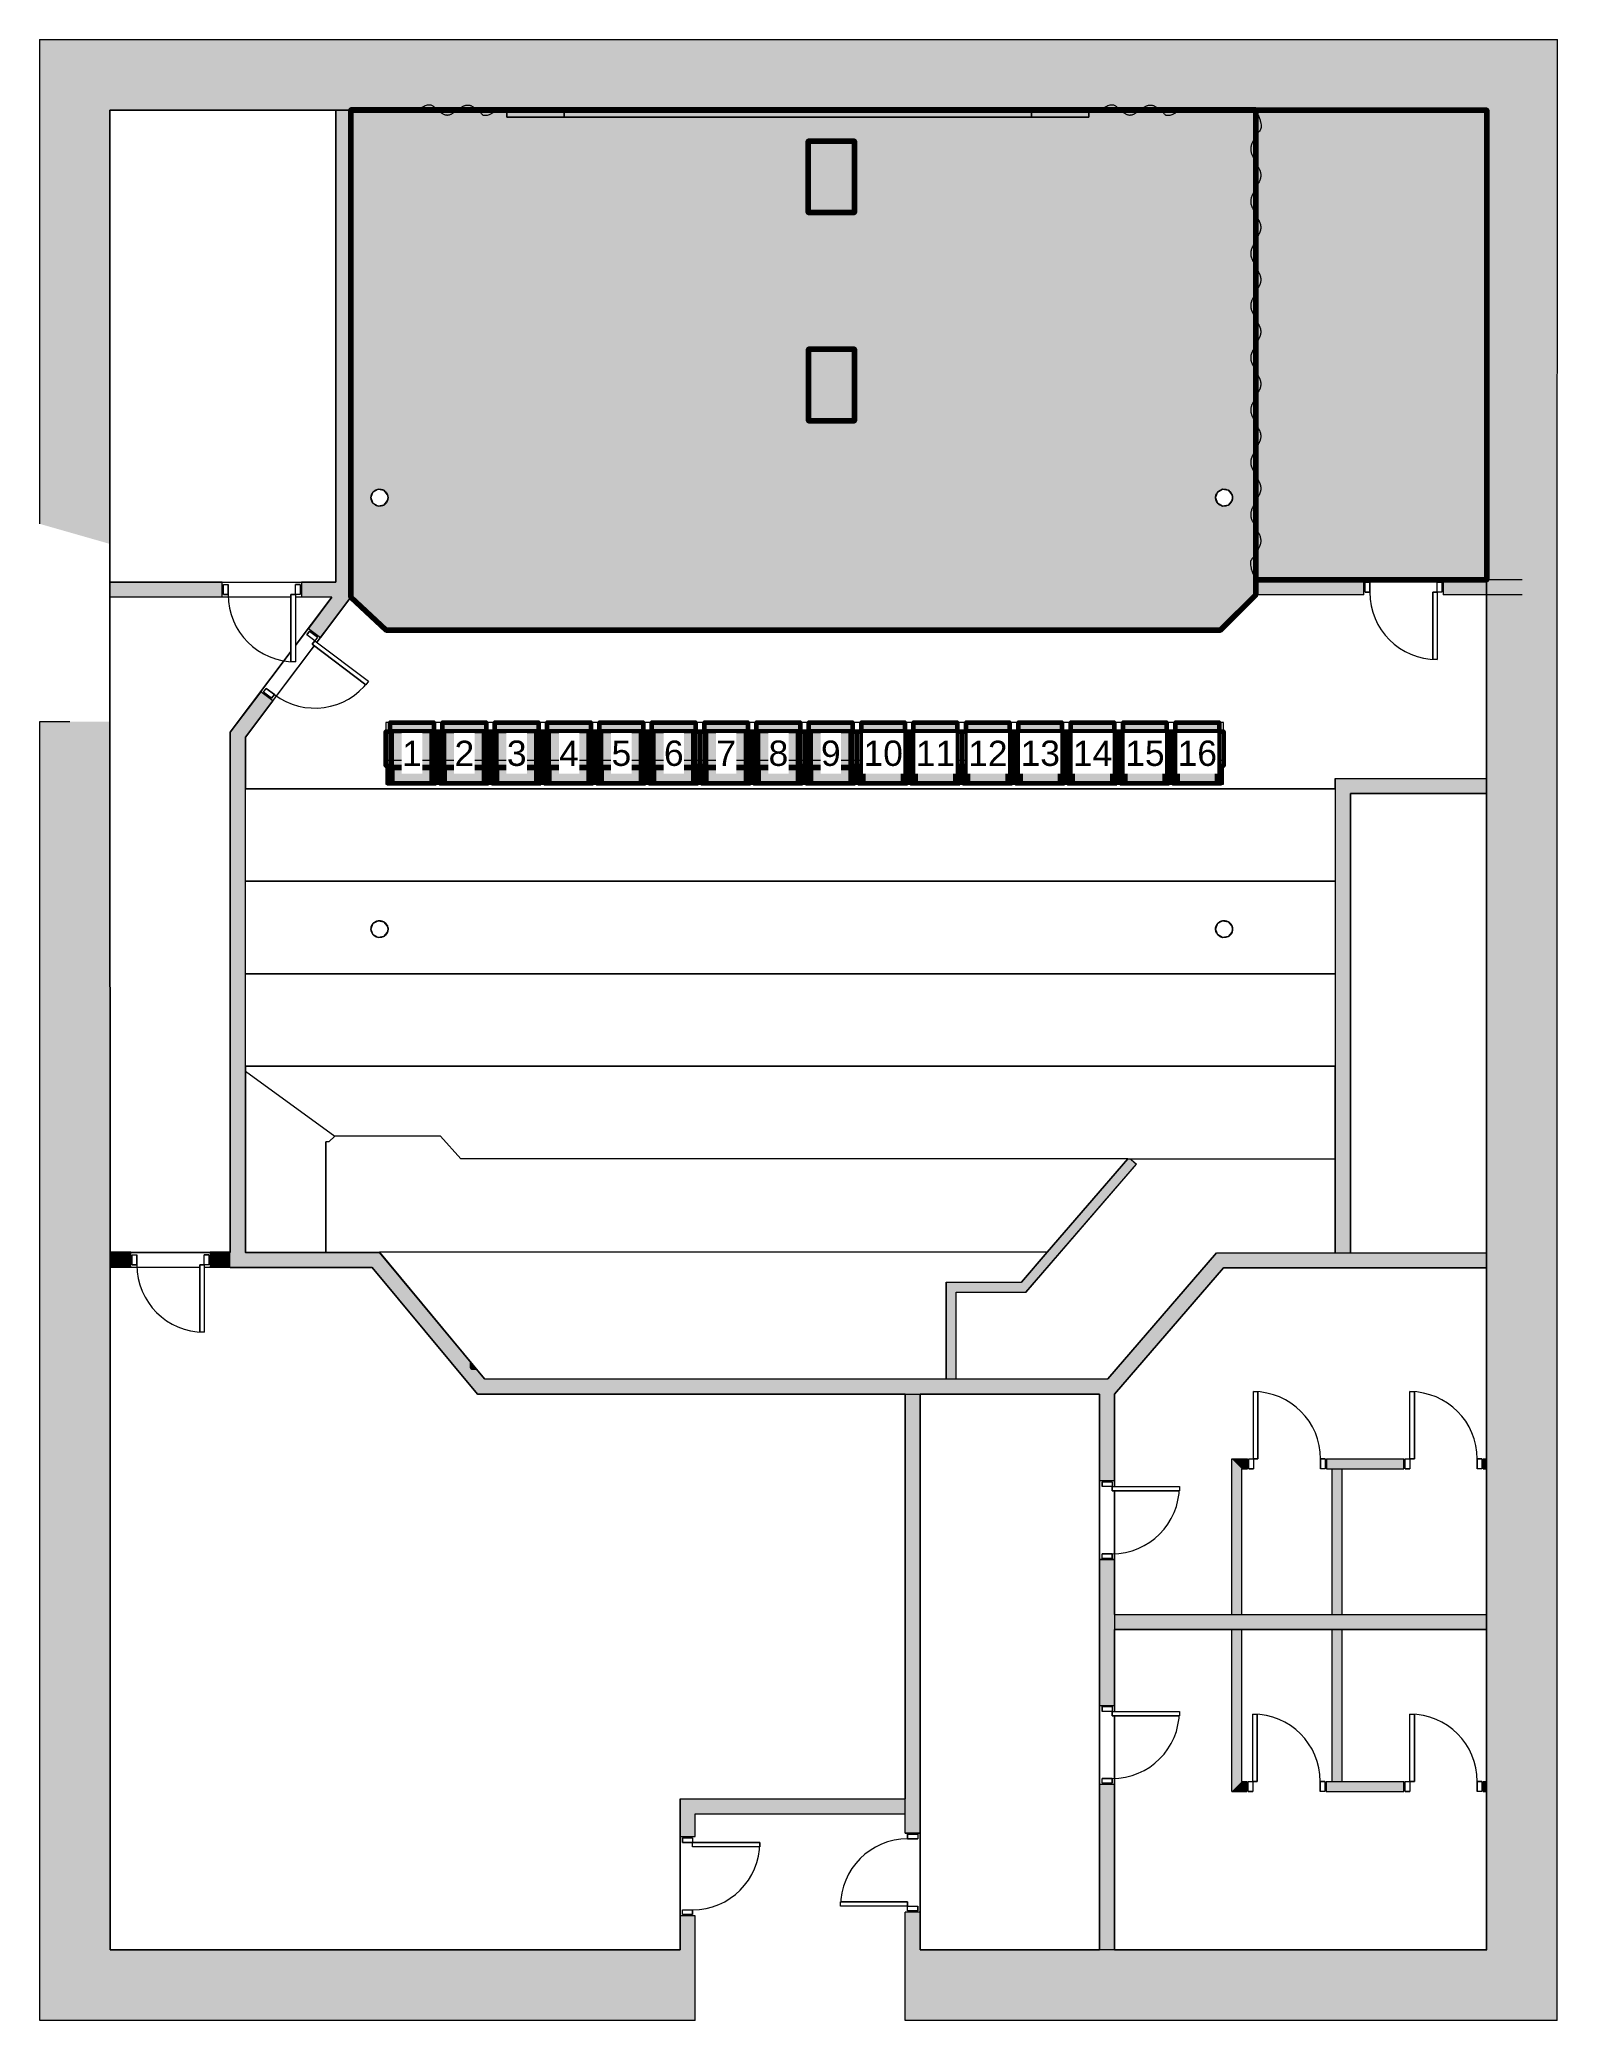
# Model space of a CAD drawing. Header units: centimetres. Extents: x -760 to 750, y -1383 to 587.
import ezdxf

# ---------------------------------------------------------------- set-up
doc = ezdxf.new("R2010")
doc.units = ezdxf.units.CM
doc.header["$LTSCALE"] = 5
doc.header["$PDMODE"] = 1
doc.header["$PDSIZE"] = -2
doc.layers.add('2 Stage Floor', color=7, linetype='Continuous')
doc.layers.add('Structure - Floor Plan', color=7, linetype='Continuous')
doc.layers.add('Auditorium - Ground Floor', color=7, linetype='Continuous', transparency=0.28)
doc.styles.add('Arial', font='arial.ttf')
doc.dimstyles.new('Arch', dxfattribs={"dimtxt": 30.261719, "dimasz": 11.224121, "dimexe": 15.875, "dimexo": 7.9375, "dimgap": 7.9375, "dimtad": 1, "dimdec": 1, "dimdsep": 46, "dimtxsty": 'Arial', "dimblk": 'VW_SLASH', "dimblk1": 'VW_SLASH', "dimblk2": 'VW_SLASH', "dimcen": 0, "dimdle": 7.9375, "dimazin": 0, "dimtfac": 1, "dimtdec": 1, "dimtix": 1, "dimtmove": 0, "dimatfit": 0, "dimldrblk": 'VW_FILLEDARROW', "dimfxl": 1, "dimfrac": 2, "dimtolj": 1, "dimarcsym": 0})

# ---------------------------------------------------------------- blocks, each defined once
blk = doc.blocks.new('Group')
at = {"color": 255, "linetype": 'Continuous', "lineweight": 5, "transparency": 33554687}
blk.add_wipeout([(-555, -618.8), (-421.6, -618.8), (-317.1, -744.7), (302.8, -744.7), (411.1, -619.2), (529.1, -619.2), (529.1, -147.6), (679.7, -147.6), (679.7, -80.3), (679.7, -77.7), (679.7, -75.2), (680, 517), (-450, 517), (-450, 32.7), (-555, -106.6)], dxfattribs=at)
at = {"color": 7, "linetype": 'Continuous', "lineweight": 5, "transparency": 33554687, "flags": 128}
blk.add_lwpolyline([(-555, -618.8), (-421.6, -618.8), (-317.1, -744.7), (302.8, -744.7), (411.1, -619.2), (529.1, -619.2), (529.1, -147.6), (679.7, -147.6), (679.7, -80.3), (679.7, -77.7), (679.7, -75.2), (680, 517), (-450, 517), (-450, 32.7), (-555, -106.6)], close=True, dxfattribs=at)
blk = doc.blocks.new('Group-1')
at = {"color": 255, "linetype": 'Continuous', "lineweight": 5, "transparency": 33554687}
blk.add_wipeout([(-689.5, -1312.5), (-122.6, -1312.5), (-122.6, -1162.2), (101.3, -1162.2), (101.3, -759.7), (-324.2, -759.7), (-428.7, -633.8), (-689.5, -633.8)], dxfattribs=at)
at = {"color": 7, "linetype": 'Continuous', "lineweight": 5, "transparency": 33554687, "flags": 128}
blk.add_lwpolyline([(-689.5, -1312.5), (-122.6, -1312.5), (-122.6, -1162.2), (101.3, -1162.2), (101.3, -759.7), (-324.2, -759.7), (-428.7, -633.8), (-689.5, -633.8)], close=True, dxfattribs=at)
blk = doc.blocks.new('Group-2')
at = {"color": 255, "linetype": 'Continuous', "lineweight": 5, "transparency": 33554687}
blk.add_wipeout([(116.3, -1312.5), (294.6, -1312.5), (294.6, -759.7), (116.3, -759.7)], dxfattribs=at)
at = {"color": 7, "linetype": 'Continuous', "lineweight": 5, "transparency": 33554687, "flags": 128}
blk.add_lwpolyline([(116.3, -1312.5), (294.6, -1312.5), (294.6, -759.7), (116.3, -759.7)], close=True, dxfattribs=at)
blk = doc.blocks.new('Group-3')
at = {"color": 255, "linetype": 'Continuous', "lineweight": 5, "transparency": 33554687}
blk.add_wipeout([(309.6, -978.9), (679.7, -978.9), (679.7, -634.2), (418, -634.2), (309.6, -759.7)], dxfattribs=at)
at = {"color": 7, "linetype": 'Continuous', "lineweight": 5, "transparency": 33554687, "flags": 128}
blk.add_lwpolyline([(309.6, -978.9), (679.7, -978.9), (679.7, -634.2), (418, -634.2), (309.6, -759.7)], close=True, dxfattribs=at)
blk = doc.blocks.new('Group-4')
at = {"color": 255, "linetype": 'Continuous', "lineweight": 5, "transparency": 33554687}
blk.add_wipeout([(679.7, -993.9), (309.6, -993.9), (309.6, -1312.5), (679.7, -1312.5)], dxfattribs=at)
at = {"color": 7, "linetype": 'Continuous', "lineweight": 5, "transparency": 33554687, "flags": 128}
blk.add_lwpolyline([(679.7, -993.9), (309.6, -993.9), (309.6, -1312.5), (679.7, -1312.5)], close=True, dxfattribs=at)
blk = doc.blocks.new('Group-5')
at = {"color": 255, "linetype": 'Continuous', "lineweight": 5, "transparency": 33554687}
blk.add_wipeout([(679.7, -619.2), (679.7, -162.6), (544.1, -162.6), (544.1, -619.2)], dxfattribs=at)
at = {"color": 7, "linetype": 'Continuous', "lineweight": 5, "transparency": 33554687, "flags": 128}
blk.add_lwpolyline([(679.7, -619.2), (679.7, -162.6), (544.1, -162.6), (544.1, -619.2)], close=True, dxfattribs=at)
blk = doc.blocks.new('Group-6')
at = {"color": 255, "linetype": 'Continuous', "lineweight": 5, "transparency": 33554687}
blk.add_wipeout([(-468.8, 32.7), (-689.6, 32.7), (-689.6, -91.1), (-689.5, -618.8), (-570, -618.8), (-570, -101.5)], dxfattribs=at)
at = {"color": 7, "linetype": 'Continuous', "lineweight": 5, "transparency": 33554687, "flags": 128}
blk.add_lwpolyline([(-468.8, 32.7), (-689.6, 32.7), (-689.6, -91.1), (-689.5, -618.8), (-570, -618.8), (-570, -101.5)], close=True, dxfattribs=at)
blk = doc.blocks.new('Group-7')
at = {"color": 255, "linetype": 'Continuous', "lineweight": 5, "transparency": 33554687}
blk.add_wipeout([(-689.6, 517), (-689.6, 47.7), (-465, 47.7), (-465, 517)], dxfattribs=at)
at = {"color": 7, "linetype": 'Continuous', "lineweight": 5, "transparency": 33554687, "flags": 128}
blk.add_lwpolyline([(-689.6, 517), (-689.6, 47.7), (-465, 47.7), (-465, 517)], close=True, dxfattribs=at)
blk = doc.blocks.new('Group-8')
at = {"color": 7, "linetype": 'Continuous', "lineweight": 5, "transparency": 33554687}
for p, q in [((-450, 517), (-465, 517)), ((-465, 517), (-465, 47.7)), ((-450, 517), (-450, 32.7))]:
    blk.add_line(p, q, dxfattribs=at)
blk = doc.blocks.new('Group-9')
at = {"color": 7, "transparency": 33554623}
blk.add_blockref('Group-8', (0, 0), dxfattribs=at)
blk = doc.blocks.new('Group-10')
at = {"color": 7, "linetype": 'Continuous', "lineweight": 5, "transparency": 33554687}
for p, q in [((302.8, -744.7), (411.1, -619.2)), ((309.6, -759.7), (418, -634.2))]:
    blk.add_line(p, q, dxfattribs=at)
blk = doc.blocks.new('Group-11')
at = {"color": 7, "transparency": 33554623}
blk.add_blockref('Group-10', (0, 0), dxfattribs=at)
blk = doc.blocks.new('Group-12')
at = {"color": 7, "linetype": 'Continuous', "lineweight": 5, "transparency": 33554687}
for p, q in [((411.1, -619.2), (679.7, -619.2)), ((418, -634.2), (679.7, -634.2))]:
    blk.add_line(p, q, dxfattribs=at)
blk = doc.blocks.new('Group-13')
at = {"color": 7, "transparency": 33554623}
blk.add_blockref('Group-12', (0, 0), dxfattribs=at)
blk = doc.blocks.new('Group-14')
at = {"color": 7, "linetype": 'Continuous', "lineweight": 5, "transparency": 33554687}
for p, q in [((529.1, -619.2), (529.1, -147.6)), ((544.1, -619.2), (544.1, -162.6))]:
    blk.add_line(p, q, dxfattribs=at)
blk = doc.blocks.new('Group-15')
at = {"color": 7, "transparency": 33554623}
blk.add_blockref('Group-14', (0, 0), dxfattribs=at)
blk = doc.blocks.new('Group-16')
at = {"color": 7, "linetype": 'Continuous', "lineweight": 5, "transparency": 33554687}
for p, q in [((529.1, -147.6), (679.7, -147.6)), ((544.1, -162.6), (679.7, -162.6))]:
    blk.add_line(p, q, dxfattribs=at)
blk = doc.blocks.new('Group-17')
at = {"color": 7, "transparency": 33554623}
blk.add_blockref('Group-16', (0, 0), dxfattribs=at)
blk = doc.blocks.new('Group-18')
at = {"color": 7, "linetype": 'Continuous', "lineweight": 5, "transparency": 33554687}
for p, q in [((-38.1, 5), (-38.1, -5)), ((38.1, 5), (38.1, -5))]:
    blk.add_line(p, q, dxfattribs=at)
blk = doc.blocks.new('Group-19')
at = {"color": 255, "linetype": 'Continuous', "lineweight": 5, "transparency": 33554687}
for points in [[(-38.1, 5), (-33.45, 5), (-33.45, -5), (-38.1, -5)], [(33.45, 5), (38.1, 5), (38.1, -5), (33.45, -5)]]:
    blk.add_wipeout(points, dxfattribs=at)
at = {"color": 7, "linetype": 'Continuous', "lineweight": 5, "transparency": 33554687, "flags": 128}
for points in [[(-38.1, 5), (-33.45, 5), (-33.45, -5), (-38.1, -5)], [(33.45, 5), (38.1, 5), (38.1, -5), (33.45, -5)]]:
    blk.add_lwpolyline(points, close=True, dxfattribs=at)
blk = doc.blocks.new('Group-20')
at = {"color": 7, "transparency": 33554687}
blk.add_blockref('Group-18', (0, 0), dxfattribs=at)
blk.add_blockref('Group-19', (0, 0), dxfattribs=at)
at = {"color": 7, "linetype": 'Continuous', "lineweight": 5, "transparency": 33554687}
for p, q in [((-38.1, 5), (-33.45, 5)), ((-33.45, 5), (-33.45, -5)), ((38.1, 5), (33.45, 5)), ((33.45, 5), (33.45, -5)), ((-38.1, -5), (-33.45, -5)), ((38.1, -5), (33.45, -5))]:
    blk.add_line(p, q, dxfattribs=at)
blk = doc.blocks.new('Group-21')
at = {"color": 7, "linetype": 'Continuous', "lineweight": 5, "transparency": 33554687}
blk.add_arc((-33.45, 5), 66.9, 0, 90, dxfattribs=at)
blk = doc.blocks.new('Group-22')
at = {"color": 255, "linetype": 'Continuous', "lineweight": 5, "transparency": 33554687}
blk.add_wipeout([(-33.45, 5), (-33.45, 71.9), (-29.05, 71.9), (-29.05, 5)], dxfattribs=at)
at = {"color": 7, "linetype": 'Continuous', "lineweight": 5, "transparency": 33554687, "flags": 128}
blk.add_lwpolyline([(-33.45, 5), (-33.45, 71.9), (-29.05, 71.9), (-29.05, 5)], close=True, dxfattribs=at)
blk = doc.blocks.new('Group-23')
at = {"color": 7, "transparency": 33554687}
blk.add_blockref('Group-22', (0, 0), dxfattribs=at)
at = {"color": 7, "linetype": 'Continuous', "lineweight": 5, "transparency": 33554687}
for p, q in [((-33.45, 5), (-33.45, 71.9)), ((-33.45, 71.9), (-29.05, 71.9)), ((-29.05, 5), (-29.05, 71.9)), ((-33.45, 5), (-29.05, 5))]:
    blk.add_line(p, q, dxfattribs=at)
blk = doc.blocks.new('Group-24')
at = {"color": 7, "transparency": 33554687}
blk.add_blockref('Group-23', (0, 0), dxfattribs=at)
blk = doc.blocks.new('Door (2D)')
at = {"color": 7, "transparency": 33554687}
blk.add_blockref('Group-20', (0, 0), dxfattribs=at)
at = {"color": 0, "flags": 1}
for tag in ['IFC_UUID', 'instanceID']:
    blk.add_attdef(tag, (557.5, -29.4), '', height=0.018, dxfattribs=at)
at = {"color": 7, "transparency": 33554687}
blk.add_blockref('Group-21', (0, 0), dxfattribs=at)
blk.add_blockref('Group-24', (0, 0), dxfattribs=at)
blk = doc.blocks.new('Group-25')
at = {"color": 7, "linetype": 'Continuous', "lineweight": 5, "transparency": 33554687}
for p, q in [((557.5, 50), (450, 50)), ((450, 35), (450, 50)), ((557.5, 35), (557.5, 50)), ((715, 50), (636.3, 50)), ((636.3, 50), (636.3, 35)), ((557.5, 35), (450, 35)), ((715, 35), (636.3, 35))]:
    blk.add_line(p, q, dxfattribs=at)
blk = doc.blocks.new('Group-26')
at = {"color": 7, "transparency": 33554623}
blk.add_blockref('Group-25', (0, 0), dxfattribs=at)
blk = doc.blocks.new('Group-27')
at = {"color": 7, "linetype": 'Continuous', "lineweight": 5, "transparency": 33554687}
for p, q in [((142, -744.7), (142, -648.5)), ((152, -744.7), (152, -658.5))]:
    blk.add_line(p, q, dxfattribs=at)
blk = doc.blocks.new('Group-28')
at = {"color": 7, "transparency": 33554623}
blk.add_blockref('Group-27', (0, 0), dxfattribs=at)
blk = doc.blocks.new('Group-29')
at = {"color": 7, "linetype": 'Continuous', "lineweight": 5, "transparency": 33554687}
for p, q in [((142, -648.5), (216.9, -648.5)), ((152, -658.5), (221.5, -658.5))]:
    blk.add_line(p, q, dxfattribs=at)
blk = doc.blocks.new('Group-30')
at = {"color": 7, "transparency": 33554623}
blk.add_blockref('Group-29', (0, 0), dxfattribs=at)
blk = doc.blocks.new('Group-31')
at = {"color": 7, "linetype": 'Continuous', "lineweight": 5, "transparency": 33554687}
for p, q in [((216.9, -648.5), (323.8, -524.6)), ((221.5, -658.5), (331.4, -531.2)), ((323.8, -524.6), (331.4, -531.2))]:
    blk.add_line(p, q, dxfattribs=at)
blk = doc.blocks.new('Group-32')
at = {"color": 7, "transparency": 33554623}
blk.add_blockref('Group-31', (0, 0), dxfattribs=at)
blk = doc.blocks.new('Group-33')
at = {"color": 7, "linetype": 'Continuous', "lineweight": 5, "transparency": 33554687}
for p, q in [((679.7, -1312.5), (679.7, -77.7)), ((749.7, -1382.5), (749.7, -77.7))]:
    blk.add_line(p, q, dxfattribs=at)
blk = doc.blocks.new('Group-34')
at = {"color": 7, "transparency": 33554623}
blk.add_blockref('Group-33', (0, 0), dxfattribs=at)
blk = doc.blocks.new('Group-35')
at = {"color": 7, "linetype": 'Continuous', "lineweight": 5, "transparency": 33554687}
for p, q in [((749.7, -77.7), (750, 587)), ((679.7, -77.7), (680, 517))]:
    blk.add_line(p, q, dxfattribs=at)
blk = doc.blocks.new('Group-36')
at = {"color": 7, "transparency": 33554623}
blk.add_blockref('Group-35', (0, 0), dxfattribs=at)
blk = doc.blocks.new('Group-37')
at = {"color": 7, "linetype": 'Continuous', "lineweight": 5, "transparency": 33554687}
for p, q in [((-759.6, 587), (750, 587)), ((-689.6, 517), (680, 517))]:
    blk.add_line(p, q, dxfattribs=at)
blk = doc.blocks.new('Group-38')
at = {"color": 7, "transparency": 33554623}
blk.add_blockref('Group-37', (0, 0), dxfattribs=at)
blk = doc.blocks.new('Group-39')
at = {"linetype": 'Continuous', "lineweight": 0, "transparency": 33554687}
blk.add_hatch(color=255, dxfattribs=at).paths.add_polyline_path([(-295, 517.1), (284, 517.1), (284, 510.1), (-295, 510.1)])
at = {"color": 7, "linetype": 'Continuous', "lineweight": 5, "transparency": 33554623}
for points in [[(-295, 517.1), (284, 517.1), (284, 517.1), (-295, 517.1), (-295, 517.1)], [(-295, 517.1), (-295, 510.1), (-295, 517.1), (-295, 517.1)], [(-295, 517.1), (-295, 510.1), (-295, 510.1), (-295, 517.1)], [(284, 517.1), (284, 510.1), (-295, 510.1), (-295, 517.1), (284, 517.1)], [(-295, 517.1), (-295, 510.1), (284, 510.1), (284, 517.1), (-295, 517.1)], [(-238, 517.1), (227, 517.1), (227, 517.1), (-238, 517.1), (-238, 517.1)], [(-238, 517.1), (-238, 510.1), (-238, 517.1), (-238, 517.1)], [(-238, 517.1), (-238, 510.1), (-238, 510.1), (-238, 517.1)], [(227, 517.1), (227, 510.1), (-238, 510.1), (-238, 517.1), (227, 517.1)], [(-238, 517.1), (-238, 510.1), (227, 510.1), (227, 517.1), (-238, 517.1)], [(227, 517.1), (227, 510.1), (227, 517.1), (227, 517.1)], [(284, 517.1), (284, 510.1), (284, 517.1), (284, 517.1)], [(-295, 510.1), (284, 510.1), (284, 510.1), (-295, 510.1), (-295, 510.1)], [(-238, 510.1), (227, 510.1), (227, 510.1), (-238, 510.1), (-238, 510.1)]]:
    blk.add_lwpolyline(points, dxfattribs=at)
at = {"color": 7, "linetype": 'Continuous', "lineweight": 5, "transparency": 33554623, "flags": 128}
blk.add_lwpolyline([(-295, 517.1), (284, 517.1), (284, 510.1), (-295, 510.1)], close=True, dxfattribs=at)
blk = doc.blocks.new('Group-40')
at = {"color": 7, "linetype": 'Continuous', "lineweight": 5, "transparency": 33554687}
for p, q in [((426.1, -1154.9), (426.1, -993.9)), ((436.1, -1144.9), (436.1, -993.9))]:
    blk.add_line(p, q, dxfattribs=at)
blk = doc.blocks.new('Group-41')
at = {"color": 7, "transparency": 33554623}
blk.add_blockref('Group-40', (0, 0), dxfattribs=at)
blk = doc.blocks.new('Group-42')
at = {"color": 7, "linetype": 'Continuous', "lineweight": 5, "transparency": 33554687}
for p, q in [((-570, -101.5), (-570, -618.8)), ((-555, -106.6), (-555, -618.8))]:
    blk.add_line(p, q, dxfattribs=at)
blk = doc.blocks.new('Group-43')
at = {"color": 7, "transparency": 33554623}
blk.add_blockref('Group-42', (0, 0), dxfattribs=at)
blk = doc.blocks.new('Group-44')
at = {"color": 7, "linetype": 'Continuous', "lineweight": 5, "transparency": 33554687}
for p, q in [((-555, -618.8), (-421.6, -618.8)), ((-570, -633.8), (-428.7, -633.8))]:
    blk.add_line(p, q, dxfattribs=at)
blk = doc.blocks.new('Group-45')
at = {"color": 7, "transparency": 33554623}
blk.add_blockref('Group-44', (0, 0), dxfattribs=at)
blk = doc.blocks.new('Group-46')
at = {"color": 7, "linetype": 'Continuous', "lineweight": 5, "transparency": 33554687}
for p, q in [((-421.6, -618.8), (-317.1, -744.7)), ((-428.7, -633.8), (-324.2, -759.7))]:
    blk.add_line(p, q, dxfattribs=at)
blk = doc.blocks.new('Group-47')
at = {"color": 7, "transparency": 33554623}
blk.add_blockref('Group-46', (0, 0), dxfattribs=at)
blk = doc.blocks.new('Group-48')
at = {"color": 7, "linetype": 'Continuous', "lineweight": 5, "transparency": 33554687}
for p, q in [((-317.1, -744.7), (302.8, -744.7)), ((-324.2, -759.7), (294.6, -759.7))]:
    blk.add_line(p, q, dxfattribs=at)
blk = doc.blocks.new('Group-49')
at = {"color": 7, "transparency": 33554623}
blk.add_blockref('Group-48', (0, 0), dxfattribs=at)
blk = doc.blocks.new('Group-50')
at = {"color": 7, "linetype": 'Continuous', "lineweight": 5, "transparency": 33554687}
for p, q in [((-38.1, 5), (-38.1, -5)), ((38.1, 5), (38.1, -5))]:
    blk.add_line(p, q, dxfattribs=at)
blk = doc.blocks.new('Group-51')
at = {"color": 255, "linetype": 'Continuous', "lineweight": 5, "transparency": 33554687}
for points in [[(-38.1, 5), (-33.45, 5), (-33.45, -5), (-38.1, -5)], [(33.45, 5), (38.1, 5), (38.1, -5), (33.45, -5)]]:
    blk.add_wipeout(points, dxfattribs=at)
at = {"color": 7, "linetype": 'Continuous', "lineweight": 5, "transparency": 33554687, "flags": 128}
for points in [[(-38.1, 5), (-33.45, 5), (-33.45, -5), (-38.1, -5)], [(33.45, 5), (38.1, 5), (38.1, -5), (33.45, -5)]]:
    blk.add_lwpolyline(points, close=True, dxfattribs=at)
blk = doc.blocks.new('Group-52')
at = {"color": 7, "transparency": 33554687}
blk.add_blockref('Group-50', (0, 0), dxfattribs=at)
blk.add_blockref('Group-51', (0, 0), dxfattribs=at)
at = {"color": 7, "linetype": 'Continuous', "lineweight": 5, "transparency": 33554687}
for p, q in [((-38.1, 5), (-33.45, 5)), ((-33.45, 5), (-33.45, -5)), ((38.1, 5), (33.45, 5)), ((33.45, 5), (33.45, -5)), ((-38.1, -5), (-33.45, -5)), ((38.1, -5), (33.45, -5))]:
    blk.add_line(p, q, dxfattribs=at)
blk = doc.blocks.new('Group-53')
at = {"color": 7, "linetype": 'Continuous', "lineweight": 5, "transparency": 33554687}
blk.add_arc((-33.45, 5), 66.9, 0, 90, dxfattribs=at)
blk = doc.blocks.new('Group-54')
at = {"color": 255, "linetype": 'Continuous', "lineweight": 5, "transparency": 33554687}
blk.add_wipeout([(-33.45, 5), (-33.45, 71.9), (-29.05, 71.9), (-29.05, 5)], dxfattribs=at)
at = {"color": 7, "linetype": 'Continuous', "lineweight": 5, "transparency": 33554687, "flags": 128}
blk.add_lwpolyline([(-33.45, 5), (-33.45, 71.9), (-29.05, 71.9), (-29.05, 5)], close=True, dxfattribs=at)
blk = doc.blocks.new('Group-55')
at = {"color": 7, "transparency": 33554687}
blk.add_blockref('Group-54', (0, 0), dxfattribs=at)
at = {"color": 7, "linetype": 'Continuous', "lineweight": 5, "transparency": 33554687}
for p, q in [((-33.45, 5), (-33.45, 71.9)), ((-33.45, 71.9), (-29.05, 71.9)), ((-29.05, 5), (-29.05, 71.9)), ((-33.45, 5), (-29.05, 5))]:
    blk.add_line(p, q, dxfattribs=at)
blk = doc.blocks.new('Group-56')
at = {"color": 7, "transparency": 33554687}
blk.add_blockref('Group-55', (0, 0), dxfattribs=at)
blk = doc.blocks.new('Door (2D)-1')
at = {"color": 7, "transparency": 33554687}
blk.add_blockref('Group-52', (0, 0), dxfattribs=at)
at = {"color": 0, "flags": 1}
for tag in ['IFC_UUID', 'instanceID']:
    blk.add_attdef(tag, (-539.7, -109.1), '', height=0.018, dxfattribs=at)
at = {"color": 7, "transparency": 33554687}
blk.add_blockref('Group-53', (0, 0), dxfattribs=at)
blk.add_blockref('Group-56', (0, 0), dxfattribs=at)
blk = doc.blocks.new('Group-57')
at = {"color": 7, "linetype": 'Continuous', "lineweight": 5, "transparency": 33554687}
for p, q in [((-468.8, 32.7), (-492.3, 1.5)), ((-450, 32.7), (-480.3, -7.5)), ((-492.3, 1.5), (-480.3, -7.5)), ((-539.7, -61.4), (-570, -101.5)), ((-527.7, -70.4), (-555, -106.6)), ((-527.7, -70.4), (-539.7, -61.4))]:
    blk.add_line(p, q, dxfattribs=at)
blk = doc.blocks.new('Group-58')
at = {"color": 7, "transparency": 33554623}
blk.add_blockref('Group-57', (0, 0), dxfattribs=at)
blk = doc.blocks.new('Group-59')
at = {"color": 7, "linetype": 'Continuous', "lineweight": 5, "transparency": 33554687}
for p, q in [((-38.1, 5), (-38.1, -5)), ((38.1, 5), (38.1, -5))]:
    blk.add_line(p, q, dxfattribs=at)
blk = doc.blocks.new('Group-60')
at = {"color": 255, "linetype": 'Continuous', "lineweight": 5, "transparency": 33554687}
for points in [[(-38.1, 5), (-33.45, 5), (-33.45, -5), (-38.1, -5)], [(33.45, 5), (38.1, 5), (38.1, -5), (33.45, -5)]]:
    blk.add_wipeout(points, dxfattribs=at)
at = {"color": 7, "linetype": 'Continuous', "lineweight": 5, "transparency": 33554687, "flags": 128}
for points in [[(-38.1, 5), (-33.45, 5), (-33.45, -5), (-38.1, -5)], [(33.45, 5), (38.1, 5), (38.1, -5), (33.45, -5)]]:
    blk.add_lwpolyline(points, close=True, dxfattribs=at)
blk = doc.blocks.new('Group-61')
at = {"color": 7, "transparency": 33554687}
blk.add_blockref('Group-59', (0, 0), dxfattribs=at)
blk.add_blockref('Group-60', (0, 0), dxfattribs=at)
at = {"color": 7, "linetype": 'Continuous', "lineweight": 5, "transparency": 33554687}
for p, q in [((-38.1, 5), (-33.45, 5)), ((-33.45, 5), (-33.45, -5)), ((38.1, 5), (33.45, 5)), ((33.45, 5), (33.45, -5)), ((-38.1, -5), (-33.45, -5)), ((38.1, -5), (33.45, -5))]:
    blk.add_line(p, q, dxfattribs=at)
blk = doc.blocks.new('Group-62')
at = {"color": 7, "linetype": 'Continuous', "lineweight": 5, "transparency": 33554687}
blk.add_arc((-33.45, 5), 66.9, 0, 90, dxfattribs=at)
blk = doc.blocks.new('Group-63')
at = {"color": 255, "linetype": 'Continuous', "lineweight": 5, "transparency": 33554687}
blk.add_wipeout([(-33.45, 5), (-33.45, 71.9), (-29.05, 71.9), (-29.05, 5)], dxfattribs=at)
at = {"color": 7, "linetype": 'Continuous', "lineweight": 5, "transparency": 33554687, "flags": 128}
blk.add_lwpolyline([(-33.45, 5), (-33.45, 71.9), (-29.05, 71.9), (-29.05, 5)], close=True, dxfattribs=at)
blk = doc.blocks.new('Group-64')
at = {"color": 7, "transparency": 33554687}
blk.add_blockref('Group-63', (0, 0), dxfattribs=at)
at = {"color": 7, "linetype": 'Continuous', "lineweight": 5, "transparency": 33554687}
for p, q in [((-33.45, 5), (-33.45, 71.9)), ((-33.45, 71.9), (-29.05, 71.9)), ((-29.05, 5), (-29.05, 71.9)), ((-33.45, 5), (-29.05, 5))]:
    blk.add_line(p, q, dxfattribs=at)
blk = doc.blocks.new('Group-65')
at = {"color": 7, "transparency": 33554687}
blk.add_blockref('Group-64', (0, 0), dxfattribs=at)
blk = doc.blocks.new('Door (2D)-2')
at = {"color": 7, "transparency": 33554687}
blk.add_blockref('Group-61', (0, 0), dxfattribs=at)
at = {"color": 0, "flags": 1}
for tag in ['IFC_UUID', 'instanceID']:
    blk.add_attdef(tag, (-578, -31.7), '', height=0.018, dxfattribs=at)
at = {"color": 7, "transparency": 33554687}
blk.add_blockref('Group-62', (0, 0), dxfattribs=at)
blk.add_blockref('Group-65', (0, 0), dxfattribs=at)
blk = doc.blocks.new('Group-66')
at = {"color": 7, "linetype": 'Continuous', "lineweight": 5, "transparency": 33554687}
for p, q in [((-578, 47.7), (-689.6, 47.7)), ((-689.6, 32.7), (-689.6, 47.7)), ((-578, 32.7), (-578, 47.7)), ((-465, 47.7), (-499.2, 47.7)), ((-499.2, 47.7), (-499.2, 32.7)), ((-578, 32.7), (-689.6, 32.7)), ((-468.8, 32.7), (-499.2, 32.7))]:
    blk.add_line(p, q, dxfattribs=at)
blk = doc.blocks.new('Group-67')
at = {"color": 7, "transparency": 33554623}
blk.add_blockref('Group-66', (0, 0), dxfattribs=at)
blk = doc.blocks.new('Group-68')
at = {"color": 7, "linetype": 'Continuous', "lineweight": 5, "transparency": 33554687}
for p, q in [((-38.1, 5), (-38.1, -5)), ((38.1, 5), (38.1, -5))]:
    blk.add_line(p, q, dxfattribs=at)
blk = doc.blocks.new('Group-69')
at = {"color": 255, "linetype": 'Continuous', "lineweight": 5, "transparency": 33554687}
for points in [[(-38.1, 5), (-33.45, 5), (-33.45, -5), (-38.1, -5)], [(33.45, 5), (38.1, 5), (38.1, -5), (33.45, -5)]]:
    blk.add_wipeout(points, dxfattribs=at)
at = {"color": 7, "linetype": 'Continuous', "lineweight": 5, "transparency": 33554687, "flags": 128}
for points in [[(-38.1, 5), (-33.45, 5), (-33.45, -5), (-38.1, -5)], [(33.45, 5), (38.1, 5), (38.1, -5), (33.45, -5)]]:
    blk.add_lwpolyline(points, close=True, dxfattribs=at)
blk = doc.blocks.new('Group-70')
at = {"color": 7, "transparency": 33554687}
blk.add_blockref('Group-68', (0, 0), dxfattribs=at)
blk.add_blockref('Group-69', (0, 0), dxfattribs=at)
at = {"color": 7, "linetype": 'Continuous', "lineweight": 5, "transparency": 33554687}
for p, q in [((-38.1, 5), (-33.45, 5)), ((-33.45, 5), (-33.45, -5)), ((38.1, 5), (33.45, 5)), ((33.45, 5), (33.45, -5)), ((-38.1, -5), (-33.45, -5)), ((38.1, -5), (33.45, -5))]:
    blk.add_line(p, q, dxfattribs=at)
blk = doc.blocks.new('Group-71')
at = {"color": 7, "linetype": 'Continuous', "lineweight": 5, "transparency": 33554687}
blk.add_arc((-33.45, 5), 66.9, 0, 90, dxfattribs=at)
blk = doc.blocks.new('Group-72')
at = {"color": 255, "linetype": 'Continuous', "lineweight": 5, "transparency": 33554687}
blk.add_wipeout([(-33.45, 5), (-33.45, 71.9), (-29.05, 71.9), (-29.05, 5)], dxfattribs=at)
at = {"color": 7, "linetype": 'Continuous', "lineweight": 5, "transparency": 33554687, "flags": 128}
blk.add_lwpolyline([(-33.45, 5), (-33.45, 71.9), (-29.05, 71.9), (-29.05, 5)], close=True, dxfattribs=at)
blk = doc.blocks.new('Group-73')
at = {"color": 7, "transparency": 33554687}
blk.add_blockref('Group-72', (0, 0), dxfattribs=at)
at = {"color": 7, "linetype": 'Continuous', "lineweight": 5, "transparency": 33554687}
for p, q in [((-33.45, 5), (-33.45, 71.9)), ((-33.45, 71.9), (-29.05, 71.9)), ((-29.05, 5), (-29.05, 71.9)), ((-33.45, 5), (-29.05, 5))]:
    blk.add_line(p, q, dxfattribs=at)
blk = doc.blocks.new('Group-74')
at = {"color": 7, "transparency": 33554687}
blk.add_blockref('Group-73', (0, 0), dxfattribs=at)
blk = doc.blocks.new('Door (2D)-3')
at = {"color": 7, "transparency": 33554687}
blk.add_blockref('Group-70', (0, 0), dxfattribs=at)
at = {"color": 0, "flags": 1}
for tag in ['IFC_UUID', 'instanceID']:
    blk.add_attdef(tag, (-668.7, -698.2), '', height=0.018, dxfattribs=at)
at = {"color": 7, "transparency": 33554687}
blk.add_blockref('Group-71', (0, 0), dxfattribs=at)
blk.add_blockref('Group-74', (0, 0), dxfattribs=at)
blk = doc.blocks.new('Group-75')
at = {"color": 7, "linetype": 'Continuous', "lineweight": 5, "transparency": 33554687}
for p, q in [((-668.7, -618.8), (-689.5, -618.8)), ((-668.7, -633.8), (-668.7, -618.8)), ((-570, -618.8), (-590, -618.8)), ((-590, -618.8), (-590, -633.8)), ((-668.7, -633.8), (-689.5, -633.8)), ((-570, -633.8), (-590, -633.8))]:
    blk.add_line(p, q, dxfattribs=at)
blk = doc.blocks.new('Group-76')
at = {"color": 7, "transparency": 33554623}
blk.add_blockref('Group-75', (0, 0), dxfattribs=at)
blk = doc.blocks.new('Group-77')
at = {"color": 7, "linetype": 'Continuous', "lineweight": 5, "transparency": 33554687}
for p, q in [((-122.6, -1312.5), (-689.5, -1312.5)), ((-107.6, -1382.5), (-759.5, -1382.5))]:
    blk.add_line(p, q, dxfattribs=at)
blk = doc.blocks.new('Group-78')
at = {"color": 7, "transparency": 33554623}
blk.add_blockref('Group-77', (0, 0), dxfattribs=at)
blk = doc.blocks.new('Group-79')
at = {"color": 7, "linetype": 'Continuous', "lineweight": 5, "transparency": 33554687}
for p, q in [((-759.5, -1382.5), (-759.5, -91.1)), ((-759.5, -91.1), (-729.6, -91.1)), ((-689.6, -91.1), (-689.5, -91.1)), ((-689.5, -1312.5), (-689.5, -91.1))]:
    blk.add_line(p, q, dxfattribs=at)
blk = doc.blocks.new('Group-80')
at = {"color": 7, "transparency": 33554623}
blk.add_blockref('Group-79', (0, 0), dxfattribs=at)
blk = doc.blocks.new('Group-81')
at = {"color": 7, "linetype": 'Continuous', "lineweight": 5, "transparency": 33554687}
for p, q in [((-759.6, 587), (-759.6, 105.6)), ((-689.6, 517), (-689.6, 85.6))]:
    blk.add_line(p, q, dxfattribs=at)
blk = doc.blocks.new('Group-82')
at = {"color": 7, "transparency": 33554623}
blk.add_blockref('Group-81', (0, 0), dxfattribs=at)
blk = doc.blocks.new('Group-83')
at = {"color": 7, "linetype": 'Continuous', "lineweight": 5, "transparency": 33554687}
for p, q in [((679.7, -1312.5), (116.3, -1312.5)), ((749.7, -1382.5), (101.3, -1382.5))]:
    blk.add_line(p, q, dxfattribs=at)
blk = doc.blocks.new('Group-84')
at = {"color": 7, "transparency": 33554623}
blk.add_blockref('Group-83', (0, 0), dxfattribs=at)
blk = doc.blocks.new('Group-85')
at = {"color": 7, "linetype": 'Continuous', "lineweight": 5, "transparency": 33554687}
for p, q in [((-38.1, 5), (-38.1, -5)), ((38.1, 5), (38.1, -5))]:
    blk.add_line(p, q, dxfattribs=at)
blk = doc.blocks.new('Group-86')
at = {"color": 255, "linetype": 'Continuous', "lineweight": 5, "transparency": 33554687}
for points in [[(-38.1, 5), (-33.45, 5), (-33.45, -5), (-38.1, -5)], [(33.45, 5), (38.1, 5), (38.1, -5), (33.45, -5)]]:
    blk.add_wipeout(points, dxfattribs=at)
at = {"color": 7, "linetype": 'Continuous', "lineweight": 5, "transparency": 33554687, "flags": 128}
for points in [[(-38.1, 5), (-33.45, 5), (-33.45, -5), (-38.1, -5)], [(33.45, 5), (38.1, 5), (38.1, -5), (33.45, -5)]]:
    blk.add_lwpolyline(points, close=True, dxfattribs=at)
blk = doc.blocks.new('Group-87')
at = {"color": 7, "transparency": 33554687}
blk.add_blockref('Group-85', (0, 0), dxfattribs=at)
blk.add_blockref('Group-86', (0, 0), dxfattribs=at)
at = {"color": 7, "linetype": 'Continuous', "lineweight": 5, "transparency": 33554687}
for p, q in [((-38.1, 5), (-33.45, 5)), ((-33.45, 5), (-33.45, -5)), ((38.1, 5), (33.45, 5)), ((33.45, 5), (33.45, -5)), ((-38.1, -5), (-33.45, -5)), ((38.1, -5), (33.45, -5))]:
    blk.add_line(p, q, dxfattribs=at)
blk = doc.blocks.new('Group-88')
at = {"color": 7, "linetype": 'Continuous', "lineweight": 5, "transparency": 33554687}
blk.add_arc((-33.45, 5), 66.9, 0, 90, dxfattribs=at)
blk = doc.blocks.new('Group-89')
at = {"color": 255, "linetype": 'Continuous', "lineweight": 5, "transparency": 33554687}
blk.add_wipeout([(-33.45, 5), (-33.45, 71.9), (-29.05, 71.9), (-29.05, 5)], dxfattribs=at)
at = {"color": 7, "linetype": 'Continuous', "lineweight": 5, "transparency": 33554687, "flags": 128}
blk.add_lwpolyline([(-33.45, 5), (-33.45, 71.9), (-29.05, 71.9), (-29.05, 5)], close=True, dxfattribs=at)
blk = doc.blocks.new('Group-90')
at = {"color": 7, "transparency": 33554687}
blk.add_blockref('Group-89', (0, 0), dxfattribs=at)
at = {"color": 7, "linetype": 'Continuous', "lineweight": 5, "transparency": 33554687}
for p, q in [((-33.45, 5), (-33.45, 71.9)), ((-33.45, 71.9), (-29.05, 71.9)), ((-29.05, 5), (-29.05, 71.9)), ((-33.45, 5), (-29.05, 5))]:
    blk.add_line(p, q, dxfattribs=at)
blk = doc.blocks.new('Group-91')
at = {"color": 7, "transparency": 33554687}
blk.add_blockref('Group-90', (0, 0), dxfattribs=at)
blk = doc.blocks.new('Door (2D)-4')
at = {"color": 7, "transparency": 33554687}
blk.add_blockref('Group-87', (0, 0), dxfattribs=at)
at = {"color": 0, "flags": 1}
for tag in ['IFC_UUID', 'instanceID']:
    blk.add_attdef(tag, (36.9, -1274.9), '', height=0.018, dxfattribs=at)
at = {"color": 7, "transparency": 33554687}
blk.add_blockref('Group-88', (0, 0), dxfattribs=at)
blk.add_blockref('Group-91', (0, 0), dxfattribs=at)
blk = doc.blocks.new('Group-92')
at = {"color": 7, "linetype": 'Continuous', "lineweight": 5, "transparency": 33554687}
for p, q in [((101.3, -1196.2), (101.3, -759.7)), ((116.3, -1196.2), (116.3, -759.7)), ((101.3, -1196.2), (116.3, -1196.2)), ((116.3, -1274.9), (101.3, -1274.9)), ((101.3, -1382.5), (101.3, -1274.9)), ((116.3, -1312.5), (116.3, -1274.9))]:
    blk.add_line(p, q, dxfattribs=at)
blk = doc.blocks.new('Group-93')
at = {"color": 7, "transparency": 33554623}
blk.add_blockref('Group-92', (0, 0), dxfattribs=at)
blk = doc.blocks.new('Group-94')
at = {"color": 7, "linetype": 'Continuous', "lineweight": 5, "transparency": 33554687}
for p, q in [((-38.1, 5), (-38.1, -5)), ((38.1, 5), (38.1, -5))]:
    blk.add_line(p, q, dxfattribs=at)
blk = doc.blocks.new('Group-95')
at = {"color": 255, "linetype": 'Continuous', "lineweight": 5, "transparency": 33554687}
for points in [[(-38.1, 5), (-33.45, 5), (-33.45, -5), (-38.1, -5)], [(33.45, 5), (38.1, 5), (38.1, -5), (33.45, -5)]]:
    blk.add_wipeout(points, dxfattribs=at)
at = {"color": 7, "linetype": 'Continuous', "lineweight": 5, "transparency": 33554687, "flags": 128}
for points in [[(-38.1, 5), (-33.45, 5), (-33.45, -5), (-38.1, -5)], [(33.45, 5), (38.1, 5), (38.1, -5), (33.45, -5)]]:
    blk.add_lwpolyline(points, close=True, dxfattribs=at)
blk = doc.blocks.new('Group-96')
at = {"color": 7, "transparency": 33554687}
blk.add_blockref('Group-94', (0, 0), dxfattribs=at)
blk.add_blockref('Group-95', (0, 0), dxfattribs=at)
at = {"color": 7, "linetype": 'Continuous', "lineweight": 5, "transparency": 33554687}
for p, q in [((-38.1, 5), (-33.45, 5)), ((-33.45, 5), (-33.45, -5)), ((38.1, 5), (33.45, 5)), ((33.45, 5), (33.45, -5)), ((-38.1, -5), (-33.45, -5)), ((38.1, -5), (33.45, -5))]:
    blk.add_line(p, q, dxfattribs=at)
blk = doc.blocks.new('Group-97')
at = {"color": 7, "linetype": 'Continuous', "lineweight": 5, "transparency": 33554687}
blk.add_arc((33.45, -5), 66.9, 180, 270, dxfattribs=at)
blk = doc.blocks.new('Group-98')
at = {"color": 255, "linetype": 'Continuous', "lineweight": 5, "transparency": 33554687}
blk.add_wipeout([(29.05, -71.9), (29.05, -5), (33.45, -5), (33.45, -71.9)], dxfattribs=at)
at = {"color": 7, "linetype": 'Continuous', "lineweight": 5, "transparency": 33554687, "flags": 128}
blk.add_lwpolyline([(29.05, -71.9), (29.05, -5), (33.45, -5), (33.45, -71.9)], close=True, dxfattribs=at)
blk = doc.blocks.new('Group-99')
at = {"color": 7, "transparency": 33554687}
blk.add_blockref('Group-98', (0, 0), dxfattribs=at)
at = {"color": 7, "linetype": 'Continuous', "lineweight": 5, "transparency": 33554687}
for p, q in [((29.05, -71.9), (29.05, -5)), ((29.05, -5), (33.45, -5)), ((33.45, -71.9), (33.45, -5)), ((29.05, -71.9), (33.45, -71.9))]:
    blk.add_line(p, q, dxfattribs=at)
blk = doc.blocks.new('Group-100')
at = {"color": 7, "transparency": 33554687}
blk.add_blockref('Group-99', (0, 0), dxfattribs=at)
blk = doc.blocks.new('Door (2D)-5')
at = {"color": 7, "transparency": 33554687}
blk.add_blockref('Group-96', (0, 0), dxfattribs=at)
at = {"color": 0, "flags": 1}
for tag in ['IFC_UUID', 'instanceID']:
    blk.add_attdef(tag, (-122.6, -1278.5), '', height=0.018, dxfattribs=at)
at = {"color": 7, "transparency": 33554687}
blk.add_blockref('Group-97', (0, 0), dxfattribs=at)
blk.add_blockref('Group-100', (0, 0), dxfattribs=at)
blk = doc.blocks.new('Group-101')
at = {"color": 7, "linetype": 'Continuous', "lineweight": 5, "transparency": 33554687}
for p, q in [((-122.6, -1199.7), (-122.6, -1162.2)), ((-107.6, -1199.7), (-107.6, -1177.2)), ((-122.6, -1199.7), (-107.6, -1199.7)), ((-107.6, -1278.5), (-122.6, -1278.5)), ((-122.6, -1312.5), (-122.6, -1278.5)), ((-107.6, -1382.5), (-107.6, -1278.5))]:
    blk.add_line(p, q, dxfattribs=at)
blk = doc.blocks.new('Group-102')
at = {"color": 7, "transparency": 33554623}
blk.add_blockref('Group-101', (0, 0), dxfattribs=at)
blk = doc.blocks.new('Group-103')
at = {"color": 7, "linetype": 'Continuous', "lineweight": 5, "transparency": 33554687}
for p, q in [((-122.6, -1162.2), (101.3, -1162.2)), ((-107.6, -1177.2), (101.3, -1177.2))]:
    blk.add_line(p, q, dxfattribs=at)
blk = doc.blocks.new('Group-104')
at = {"color": 7, "transparency": 33554623}
blk.add_blockref('Group-103', (0, 0), dxfattribs=at)
blk = doc.blocks.new('Group-105')
at = {"color": 7, "linetype": 'Continuous', "lineweight": 5, "transparency": 33554687}
for p, q in [((-38.1, 5), (-38.1, -5)), ((38.1, 5), (38.1, -5))]:
    blk.add_line(p, q, dxfattribs=at)
blk = doc.blocks.new('Group-106')
at = {"color": 255, "linetype": 'Continuous', "lineweight": 5, "transparency": 33554687}
for points in [[(-38.1, 5), (-33.45, 5), (-33.45, -5), (-38.1, -5)], [(33.45, 5), (38.1, 5), (38.1, -5), (33.45, -5)]]:
    blk.add_wipeout(points, dxfattribs=at)
at = {"color": 7, "linetype": 'Continuous', "lineweight": 5, "transparency": 33554687, "flags": 128}
for points in [[(-38.1, 5), (-33.45, 5), (-33.45, -5), (-38.1, -5)], [(33.45, 5), (38.1, 5), (38.1, -5), (33.45, -5)]]:
    blk.add_lwpolyline(points, close=True, dxfattribs=at)
blk = doc.blocks.new('Group-107')
at = {"color": 7, "transparency": 33554687}
blk.add_blockref('Group-105', (0, 0), dxfattribs=at)
blk.add_blockref('Group-106', (0, 0), dxfattribs=at)
at = {"color": 7, "linetype": 'Continuous', "lineweight": 5, "transparency": 33554687}
for p, q in [((-38.1, 5), (-33.45, 5)), ((-33.45, 5), (-33.45, -5)), ((38.1, 5), (33.45, 5)), ((33.45, 5), (33.45, -5)), ((-38.1, -5), (-33.45, -5)), ((38.1, -5), (33.45, -5))]:
    blk.add_line(p, q, dxfattribs=at)
blk = doc.blocks.new('Group-108')
at = {"color": 7, "linetype": 'Continuous', "lineweight": 5, "transparency": 33554687}
blk.add_arc((-33.45, 5), 66.9, 0, 90, dxfattribs=at)
blk = doc.blocks.new('Group-109')
at = {"color": 255, "linetype": 'Continuous', "lineweight": 5, "transparency": 33554687}
blk.add_wipeout([(-33.45, 5), (-33.45, 71.9), (-29.05, 71.9), (-29.05, 5)], dxfattribs=at)
at = {"color": 7, "linetype": 'Continuous', "lineweight": 5, "transparency": 33554687, "flags": 128}
blk.add_lwpolyline([(-33.45, 5), (-33.45, 71.9), (-29.05, 71.9), (-29.05, 5)], close=True, dxfattribs=at)
blk = doc.blocks.new('Group-110')
at = {"color": 7, "transparency": 33554687}
blk.add_blockref('Group-109', (0, 0), dxfattribs=at)
at = {"color": 7, "linetype": 'Continuous', "lineweight": 5, "transparency": 33554687}
for p, q in [((-33.45, 5), (-33.45, 71.9)), ((-33.45, 71.9), (-29.05, 71.9)), ((-29.05, 5), (-29.05, 71.9)), ((-33.45, 5), (-29.05, 5))]:
    blk.add_line(p, q, dxfattribs=at)
blk = doc.blocks.new('Group-111')
at = {"color": 7, "transparency": 33554687}
blk.add_blockref('Group-110', (0, 0), dxfattribs=at)
blk = doc.blocks.new('Door (2D)-6')
at = {"color": 7, "transparency": 33554687}
blk.add_blockref('Group-107', (0, 0), dxfattribs=at)
at = {"color": 0, "flags": 1}
for tag in ['IFC_UUID', 'instanceID']:
    blk.add_attdef(tag, (294.6, -1148), '', height=0.018, dxfattribs=at)
at = {"color": 7, "transparency": 33554687}
blk.add_blockref('Group-108', (0, 0), dxfattribs=at)
blk.add_blockref('Group-111', (0, 0), dxfattribs=at)
blk = doc.blocks.new('Group-112')
at = {"color": 7, "linetype": 'Continuous', "lineweight": 5, "transparency": 33554687}
for p, q in [((-38.1, 5), (-38.1, -5)), ((38.1, 5), (38.1, -5))]:
    blk.add_line(p, q, dxfattribs=at)
blk = doc.blocks.new('Group-113')
at = {"color": 255, "linetype": 'Continuous', "lineweight": 5, "transparency": 33554687}
for points in [[(-38.1, 5), (-33.45, 5), (-33.45, -5), (-38.1, -5)], [(33.45, 5), (38.1, 5), (38.1, -5), (33.45, -5)]]:
    blk.add_wipeout(points, dxfattribs=at)
at = {"color": 7, "linetype": 'Continuous', "lineweight": 5, "transparency": 33554687, "flags": 128}
for points in [[(-38.1, 5), (-33.45, 5), (-33.45, -5), (-38.1, -5)], [(33.45, 5), (38.1, 5), (38.1, -5), (33.45, -5)]]:
    blk.add_lwpolyline(points, close=True, dxfattribs=at)
blk = doc.blocks.new('Group-114')
at = {"color": 7, "transparency": 33554687}
blk.add_blockref('Group-112', (0, 0), dxfattribs=at)
blk.add_blockref('Group-113', (0, 0), dxfattribs=at)
at = {"color": 7, "linetype": 'Continuous', "lineweight": 5, "transparency": 33554687}
for p, q in [((-38.1, 5), (-33.45, 5)), ((-33.45, 5), (-33.45, -5)), ((38.1, 5), (33.45, 5)), ((33.45, 5), (33.45, -5)), ((-38.1, -5), (-33.45, -5)), ((38.1, -5), (33.45, -5))]:
    blk.add_line(p, q, dxfattribs=at)
blk = doc.blocks.new('Group-115')
at = {"color": 7, "linetype": 'Continuous', "lineweight": 5, "transparency": 33554687}
blk.add_arc((-33.45, 5), 66.9, 0, 90, dxfattribs=at)
blk = doc.blocks.new('Group-116')
at = {"color": 255, "linetype": 'Continuous', "lineweight": 5, "transparency": 33554687}
blk.add_wipeout([(-33.45, 5), (-33.45, 71.9), (-29.05, 71.9), (-29.05, 5)], dxfattribs=at)
at = {"color": 7, "linetype": 'Continuous', "lineweight": 5, "transparency": 33554687, "flags": 128}
blk.add_lwpolyline([(-33.45, 5), (-33.45, 71.9), (-29.05, 71.9), (-29.05, 5)], close=True, dxfattribs=at)
blk = doc.blocks.new('Group-117')
at = {"color": 7, "transparency": 33554687}
blk.add_blockref('Group-116', (0, 0), dxfattribs=at)
at = {"color": 7, "linetype": 'Continuous', "lineweight": 5, "transparency": 33554687}
for p, q in [((-33.45, 5), (-33.45, 71.9)), ((-33.45, 71.9), (-29.05, 71.9)), ((-29.05, 5), (-29.05, 71.9)), ((-33.45, 5), (-29.05, 5))]:
    blk.add_line(p, q, dxfattribs=at)
blk = doc.blocks.new('Group-118')
at = {"color": 7, "transparency": 33554687}
blk.add_blockref('Group-117', (0, 0), dxfattribs=at)
blk = doc.blocks.new('Door (2D)-7')
at = {"color": 7, "transparency": 33554687}
blk.add_blockref('Group-114', (0, 0), dxfattribs=at)
at = {"color": 0, "flags": 1}
for tag in ['IFC_UUID', 'instanceID']:
    blk.add_attdef(tag, (294.6, -924.4), '', height=0.018, dxfattribs=at)
at = {"color": 7, "transparency": 33554687}
blk.add_blockref('Group-115', (0, 0), dxfattribs=at)
blk.add_blockref('Group-118', (0, 0), dxfattribs=at)
blk = doc.blocks.new('Group-119')
at = {"color": 7, "linetype": 'Continuous', "lineweight": 5, "transparency": 33554687}
for p, q in [((294.6, -759.7), (294.6, -845.7)), ((309.6, -759.7), (309.6, -845.7)), ((294.6, -845.7), (309.6, -845.7)), ((309.6, -924.4), (294.6, -924.4)), ((294.6, -924.4), (294.6, -1069.3)), ((309.6, -924.4), (309.6, -1069.3)), ((294.6, -1069.3), (309.6, -1069.3)), ((309.6, -1148), (294.6, -1148)), ((294.6, -1148), (294.6, -1312.5)), ((309.6, -1148), (309.6, -1312.5))]:
    blk.add_line(p, q, dxfattribs=at)
blk = doc.blocks.new('Group-120')
at = {"color": 7, "transparency": 33554623}
blk.add_blockref('Group-119', (0, 0), dxfattribs=at)
blk = doc.blocks.new('Group-121')
at = {"color": 7, "linetype": 'Continuous', "lineweight": 5, "transparency": 33554687}
for p, q in [((309.6, -978.9), (679.7, -978.9)), ((309.6, -993.9), (679.7, -993.9))]:
    blk.add_line(p, q, dxfattribs=at)
blk = doc.blocks.new('Group-122')
at = {"color": 7, "transparency": 33554623}
blk.add_blockref('Group-121', (0, 0), dxfattribs=at)
blk = doc.blocks.new('Group-123')
at = {"color": 7, "linetype": 'Continuous', "lineweight": 5, "transparency": 33554687}
for p, q in [((-38.1, 5), (-38.1, -5)), ((38.1, 5), (38.1, -5))]:
    blk.add_line(p, q, dxfattribs=at)
blk = doc.blocks.new('Group-124')
at = {"color": 255, "linetype": 'Continuous', "lineweight": 5, "transparency": 33554687}
for points in [[(-38.1, 5), (-33.45, 5), (-33.45, -5), (-38.1, -5)], [(33.45, 5), (38.1, 5), (38.1, -5), (33.45, -5)]]:
    blk.add_wipeout(points, dxfattribs=at)
at = {"color": 7, "linetype": 'Continuous', "lineweight": 5, "transparency": 33554687, "flags": 128}
for points in [[(-38.1, 5), (-33.45, 5), (-33.45, -5), (-38.1, -5)], [(33.45, 5), (38.1, 5), (38.1, -5), (33.45, -5)]]:
    blk.add_lwpolyline(points, close=True, dxfattribs=at)
blk = doc.blocks.new('Group-125')
at = {"color": 7, "transparency": 33554687}
blk.add_blockref('Group-123', (0, 0), dxfattribs=at)
blk.add_blockref('Group-124', (0, 0), dxfattribs=at)
at = {"color": 7, "linetype": 'Continuous', "lineweight": 5, "transparency": 33554687}
for p, q in [((-38.1, 5), (-33.45, 5)), ((-33.45, 5), (-33.45, -5)), ((38.1, 5), (33.45, 5)), ((33.45, 5), (33.45, -5)), ((-38.1, -5), (-33.45, -5)), ((38.1, -5), (33.45, -5))]:
    blk.add_line(p, q, dxfattribs=at)
blk = doc.blocks.new('Group-126')
at = {"color": 7, "linetype": 'Continuous', "lineweight": 5, "transparency": 33554687}
blk.add_arc((-33.45, 5), 66.9, 0, 90, dxfattribs=at)
blk = doc.blocks.new('Group-127')
at = {"color": 255, "linetype": 'Continuous', "lineweight": 5, "transparency": 33554687}
blk.add_wipeout([(-33.45, 5), (-33.45, 71.9), (-29.05, 71.9), (-29.05, 5)], dxfattribs=at)
at = {"color": 7, "linetype": 'Continuous', "lineweight": 5, "transparency": 33554687, "flags": 128}
blk.add_lwpolyline([(-33.45, 5), (-33.45, 71.9), (-29.05, 71.9), (-29.05, 5)], close=True, dxfattribs=at)
blk = doc.blocks.new('Group-128')
at = {"color": 7, "transparency": 33554687}
blk.add_blockref('Group-127', (0, 0), dxfattribs=at)
at = {"color": 7, "linetype": 'Continuous', "lineweight": 5, "transparency": 33554687}
for p, q in [((-33.45, 5), (-33.45, 71.9)), ((-33.45, 71.9), (-29.05, 71.9)), ((-29.05, 5), (-29.05, 71.9)), ((-33.45, 5), (-29.05, 5))]:
    blk.add_line(p, q, dxfattribs=at)
blk = doc.blocks.new('Group-129')
at = {"color": 7, "transparency": 33554687}
blk.add_blockref('Group-128', (0, 0), dxfattribs=at)
blk = doc.blocks.new('Door (2D)-8')
at = {"color": 7, "transparency": 33554687}
blk.add_blockref('Group-125', (0, 0), dxfattribs=at)
at = {"color": 0, "flags": 1}
for tag in ['IFC_UUID', 'instanceID']:
    blk.add_attdef(tag, (441.2, -1154.9), '', height=0.018, dxfattribs=at)
at = {"color": 7, "transparency": 33554687}
blk.add_blockref('Group-126', (0, 0), dxfattribs=at)
blk.add_blockref('Group-129', (0, 0), dxfattribs=at)
blk = doc.blocks.new('Group-130')
at = {"color": 7, "linetype": 'Continuous', "lineweight": 5, "transparency": 33554687}
for p, q in [((-38.1, 5), (-38.1, -5)), ((38.1, 5), (38.1, -5))]:
    blk.add_line(p, q, dxfattribs=at)
blk = doc.blocks.new('Group-131')
at = {"color": 255, "linetype": 'Continuous', "lineweight": 5, "transparency": 33554687}
for points in [[(-38.1, 5), (-33.45, 5), (-33.45, -5), (-38.1, -5)], [(33.45, 5), (38.1, 5), (38.1, -5), (33.45, -5)]]:
    blk.add_wipeout(points, dxfattribs=at)
at = {"color": 7, "linetype": 'Continuous', "lineweight": 5, "transparency": 33554687, "flags": 128}
for points in [[(-38.1, 5), (-33.45, 5), (-33.45, -5), (-38.1, -5)], [(33.45, 5), (38.1, 5), (38.1, -5), (33.45, -5)]]:
    blk.add_lwpolyline(points, close=True, dxfattribs=at)
blk = doc.blocks.new('Group-132')
at = {"color": 7, "transparency": 33554687}
blk.add_blockref('Group-130', (0, 0), dxfattribs=at)
blk.add_blockref('Group-131', (0, 0), dxfattribs=at)
at = {"color": 7, "linetype": 'Continuous', "lineweight": 5, "transparency": 33554687}
for p, q in [((-38.1, 5), (-33.45, 5)), ((-33.45, 5), (-33.45, -5)), ((38.1, 5), (33.45, 5)), ((33.45, 5), (33.45, -5)), ((-38.1, -5), (-33.45, -5)), ((38.1, -5), (33.45, -5))]:
    blk.add_line(p, q, dxfattribs=at)
blk = doc.blocks.new('Group-133')
at = {"color": 7, "linetype": 'Continuous', "lineweight": 5, "transparency": 33554687}
blk.add_arc((-33.45, 5), 66.9, 0, 90, dxfattribs=at)
blk = doc.blocks.new('Group-134')
at = {"color": 255, "linetype": 'Continuous', "lineweight": 5, "transparency": 33554687}
blk.add_wipeout([(-33.45, 5), (-33.45, 71.9), (-29.05, 71.9), (-29.05, 5)], dxfattribs=at)
at = {"color": 7, "linetype": 'Continuous', "lineweight": 5, "transparency": 33554687, "flags": 128}
blk.add_lwpolyline([(-33.45, 5), (-33.45, 71.9), (-29.05, 71.9), (-29.05, 5)], close=True, dxfattribs=at)
blk = doc.blocks.new('Group-135')
at = {"color": 7, "transparency": 33554687}
blk.add_blockref('Group-134', (0, 0), dxfattribs=at)
at = {"color": 7, "linetype": 'Continuous', "lineweight": 5, "transparency": 33554687}
for p, q in [((-33.45, 5), (-33.45, 71.9)), ((-33.45, 71.9), (-29.05, 71.9)), ((-29.05, 5), (-29.05, 71.9)), ((-33.45, 5), (-29.05, 5))]:
    blk.add_line(p, q, dxfattribs=at)
blk = doc.blocks.new('Group-136')
at = {"color": 7, "transparency": 33554687}
blk.add_blockref('Group-135', (0, 0), dxfattribs=at)
blk = doc.blocks.new('Door (2D)-9')
at = {"color": 7, "transparency": 33554687}
blk.add_blockref('Group-132', (0, 0), dxfattribs=at)
at = {"color": 0, "flags": 1}
for tag in ['IFC_UUID', 'instanceID']:
    blk.add_attdef(tag, (597.4, -1154.9), '', height=0.018, dxfattribs=at)
at = {"color": 7, "transparency": 33554687}
blk.add_blockref('Group-133', (0, 0), dxfattribs=at)
blk.add_blockref('Group-136', (0, 0), dxfattribs=at)
blk = doc.blocks.new('Group-137')
at = {"color": 7, "linetype": 'Continuous', "lineweight": 5, "transparency": 33554687}
for p, q in [((426.1, -1154.9), (441.2, -1154.9)), ((436.1, -1144.9), (441.2, -1144.9)), ((441.2, -1154.9), (441.2, -1144.9)), ((520, -1144.9), (597.4, -1144.9)), ((520, -1144.9), (520, -1154.9)), ((520, -1154.9), (597.4, -1154.9)), ((597.4, -1154.9), (597.4, -1144.9)), ((676.2, -1144.9), (679.7, -1144.9)), ((676.2, -1144.9), (676.2, -1154.9)), ((676.2, -1154.9), (679.7, -1154.9))]:
    blk.add_line(p, q, dxfattribs=at)
blk = doc.blocks.new('Group-138')
at = {"color": 7, "transparency": 33554623}
blk.add_blockref('Group-137', (0, 0), dxfattribs=at)
blk = doc.blocks.new('Group-139')
at = {"color": 7, "linetype": 'Continuous', "lineweight": 5, "transparency": 33554687}
for p, q in [((526, -1144.9), (526, -993.9)), ((536, -1144.9), (536, -993.9))]:
    blk.add_line(p, q, dxfattribs=at)
blk = doc.blocks.new('Group-140')
at = {"color": 7, "transparency": 33554623}
blk.add_blockref('Group-139', (0, 0), dxfattribs=at)
blk = doc.blocks.new('Group-141')
at = {"color": 7, "linetype": 'Continuous', "lineweight": 5, "transparency": 33554687}
for p, q in [((426.1, -978.9), (426.1, -824.2)), ((436.1, -978.9), (436.1, -834.2))]:
    blk.add_line(p, q, dxfattribs=at)
blk = doc.blocks.new('Group-142')
at = {"color": 7, "transparency": 33554623}
blk.add_blockref('Group-141', (0, 0), dxfattribs=at)
blk = doc.blocks.new('Group-143')
at = {"color": 7, "linetype": 'Continuous', "lineweight": 5, "transparency": 33554687}
for p, q in [((-38.1, 5), (-38.1, -5)), ((38.1, 5), (38.1, -5))]:
    blk.add_line(p, q, dxfattribs=at)
blk = doc.blocks.new('Group-144')
at = {"color": 255, "linetype": 'Continuous', "lineweight": 5, "transparency": 33554687}
for points in [[(-38.1, 5), (-33.45, 5), (-33.45, -5), (-38.1, -5)], [(33.45, 5), (38.1, 5), (38.1, -5), (33.45, -5)]]:
    blk.add_wipeout(points, dxfattribs=at)
at = {"color": 7, "linetype": 'Continuous', "lineweight": 5, "transparency": 33554687, "flags": 128}
for points in [[(-38.1, 5), (-33.45, 5), (-33.45, -5), (-38.1, -5)], [(33.45, 5), (38.1, 5), (38.1, -5), (33.45, -5)]]:
    blk.add_lwpolyline(points, close=True, dxfattribs=at)
blk = doc.blocks.new('Group-145')
at = {"color": 7, "transparency": 33554687}
blk.add_blockref('Group-143', (0, 0), dxfattribs=at)
blk.add_blockref('Group-144', (0, 0), dxfattribs=at)
at = {"color": 7, "linetype": 'Continuous', "lineweight": 5, "transparency": 33554687}
for p, q in [((-38.1, 5), (-33.45, 5)), ((-33.45, 5), (-33.45, -5)), ((38.1, 5), (33.45, 5)), ((33.45, 5), (33.45, -5)), ((-38.1, -5), (-33.45, -5)), ((38.1, -5), (33.45, -5))]:
    blk.add_line(p, q, dxfattribs=at)
blk = doc.blocks.new('Group-146')
at = {"color": 7, "linetype": 'Continuous', "lineweight": 5, "transparency": 33554687}
blk.add_arc((-33.45, 5), 66.9, 0, 90, dxfattribs=at)
blk = doc.blocks.new('Group-147')
at = {"color": 255, "linetype": 'Continuous', "lineweight": 5, "transparency": 33554687}
blk.add_wipeout([(-33.45, 5), (-33.45, 71.9), (-29.05, 71.9), (-29.05, 5)], dxfattribs=at)
at = {"color": 7, "linetype": 'Continuous', "lineweight": 5, "transparency": 33554687, "flags": 128}
blk.add_lwpolyline([(-33.45, 5), (-33.45, 71.9), (-29.05, 71.9), (-29.05, 5)], close=True, dxfattribs=at)
blk = doc.blocks.new('Group-148')
at = {"color": 7, "transparency": 33554687}
blk.add_blockref('Group-147', (0, 0), dxfattribs=at)
at = {"color": 7, "linetype": 'Continuous', "lineweight": 5, "transparency": 33554687}
for p, q in [((-33.45, 5), (-33.45, 71.9)), ((-33.45, 71.9), (-29.05, 71.9)), ((-29.05, 5), (-29.05, 71.9)), ((-33.45, 5), (-29.05, 5))]:
    blk.add_line(p, q, dxfattribs=at)
blk = doc.blocks.new('Group-149')
at = {"color": 7, "transparency": 33554687}
blk.add_blockref('Group-148', (0, 0), dxfattribs=at)
blk = doc.blocks.new('Door (2D)-10')
at = {"color": 7, "transparency": 33554687}
blk.add_blockref('Group-145', (0, 0), dxfattribs=at)
at = {"color": 0, "flags": 1}
for tag in ['IFC_UUID', 'instanceID']:
    blk.add_attdef(tag, (597.4, -834.2), '', height=0.018, dxfattribs=at)
at = {"color": 7, "transparency": 33554687}
blk.add_blockref('Group-146', (0, 0), dxfattribs=at)
blk.add_blockref('Group-149', (0, 0), dxfattribs=at)
blk = doc.blocks.new('Group-150')
at = {"color": 7, "linetype": 'Continuous', "lineweight": 5, "transparency": 33554687}
for p, q in [((-38.1, 5), (-38.1, -5)), ((38.1, 5), (38.1, -5))]:
    blk.add_line(p, q, dxfattribs=at)
blk = doc.blocks.new('Group-151')
at = {"color": 255, "linetype": 'Continuous', "lineweight": 5, "transparency": 33554687}
for points in [[(-38.1, 5), (-33.45, 5), (-33.45, -5), (-38.1, -5)], [(33.45, 5), (38.1, 5), (38.1, -5), (33.45, -5)]]:
    blk.add_wipeout(points, dxfattribs=at)
at = {"color": 7, "linetype": 'Continuous', "lineweight": 5, "transparency": 33554687, "flags": 128}
for points in [[(-38.1, 5), (-33.45, 5), (-33.45, -5), (-38.1, -5)], [(33.45, 5), (38.1, 5), (38.1, -5), (33.45, -5)]]:
    blk.add_lwpolyline(points, close=True, dxfattribs=at)
blk = doc.blocks.new('Group-152')
at = {"color": 7, "transparency": 33554687}
blk.add_blockref('Group-150', (0, 0), dxfattribs=at)
blk.add_blockref('Group-151', (0, 0), dxfattribs=at)
at = {"color": 7, "linetype": 'Continuous', "lineweight": 5, "transparency": 33554687}
for p, q in [((-38.1, 5), (-33.45, 5)), ((-33.45, 5), (-33.45, -5)), ((38.1, 5), (33.45, 5)), ((33.45, 5), (33.45, -5)), ((-38.1, -5), (-33.45, -5)), ((38.1, -5), (33.45, -5))]:
    blk.add_line(p, q, dxfattribs=at)
blk = doc.blocks.new('Group-153')
at = {"color": 7, "linetype": 'Continuous', "lineweight": 5, "transparency": 33554687}
blk.add_arc((-33.45, 5), 66.9, 0, 90, dxfattribs=at)
blk = doc.blocks.new('Group-154')
at = {"color": 255, "linetype": 'Continuous', "lineweight": 5, "transparency": 33554687}
blk.add_wipeout([(-33.45, 5), (-33.45, 71.9), (-29.05, 71.9), (-29.05, 5)], dxfattribs=at)
at = {"color": 7, "linetype": 'Continuous', "lineweight": 5, "transparency": 33554687, "flags": 128}
blk.add_lwpolyline([(-33.45, 5), (-33.45, 71.9), (-29.05, 71.9), (-29.05, 5)], close=True, dxfattribs=at)
blk = doc.blocks.new('Group-155')
at = {"color": 7, "transparency": 33554687}
blk.add_blockref('Group-154', (0, 0), dxfattribs=at)
at = {"color": 7, "linetype": 'Continuous', "lineweight": 5, "transparency": 33554687}
for p, q in [((-33.45, 5), (-33.45, 71.9)), ((-33.45, 71.9), (-29.05, 71.9)), ((-29.05, 5), (-29.05, 71.9)), ((-33.45, 5), (-29.05, 5))]:
    blk.add_line(p, q, dxfattribs=at)
blk = doc.blocks.new('Group-156')
at = {"color": 7, "transparency": 33554687}
blk.add_blockref('Group-155', (0, 0), dxfattribs=at)
blk = doc.blocks.new('Door (2D)-11')
at = {"color": 7, "transparency": 33554687}
blk.add_blockref('Group-152', (0, 0), dxfattribs=at)
at = {"color": 0, "flags": 1}
for tag in ['IFC_UUID', 'instanceID']:
    blk.add_attdef(tag, (441.7, -834.2), '', height=0.018, dxfattribs=at)
at = {"color": 7, "transparency": 33554687}
blk.add_blockref('Group-153', (0, 0), dxfattribs=at)
blk.add_blockref('Group-156', (0, 0), dxfattribs=at)
blk = doc.blocks.new('Group-157')
at = {"color": 7, "linetype": 'Continuous', "lineweight": 5, "transparency": 33554687}
for p, q in [((426.1, -824.2), (441.7, -824.2)), ((441.7, -834.2), (441.7, -824.2)), ((520.4, -824.2), (597.4, -824.2)), ((520.4, -824.2), (520.4, -834.2)), ((597.4, -834.2), (597.4, -824.2)), ((676.2, -824.2), (679.7, -824.2)), ((676.2, -824.2), (676.2, -834.2)), ((436.1, -834.2), (441.7, -834.2)), ((520.4, -834.2), (597.4, -834.2)), ((676.2, -834.2), (679.7, -834.2))]:
    blk.add_line(p, q, dxfattribs=at)
blk = doc.blocks.new('Group-158')
at = {"color": 7, "transparency": 33554623}
blk.add_blockref('Group-157', (0, 0), dxfattribs=at)
blk = doc.blocks.new('Group-159')
at = {"color": 7, "linetype": 'Continuous', "lineweight": 5, "transparency": 33554687}
for p, q in [((526, -978.9), (526, -834.2)), ((536, -978.9), (536, -834.2))]:
    blk.add_line(p, q, dxfattribs=at)
blk = doc.blocks.new('Group-160')
at = {"color": 7, "transparency": 33554623}
blk.add_blockref('Group-159', (0, 0), dxfattribs=at)
blk = doc.blocks.new('Bedlam Seat V2 (2D)')
at = {"linetype": 'Continuous', "lineweight": 0, "true_color": 0xbbbbbb, "transparency": 33554687}
for points in [[(-24.1, 22.9), (-19.1, 22.9), (-19.1, 5.5), (-24.1, 5.5)], [(19.1, 22.9), (24.1, 22.9), (24.1, 5.5), (19.1, 5.5)]]:
    blk.add_hatch(color=9, dxfattribs=at).paths.add_polyline_path(points)
at = {"linetype": 'Continuous', "lineweight": 0, "transparency": 33554687}
for points in [[(-19.1, 22.9), (19.1, 22.9), (19.1, 8.1), (-19.1, 8.1)], [(-26, 5.5), (-19.1, 5.5), (-19.1, -28.8), (-26, -28.8)], [(-21.7, 6.1), (21.7, 6.1), (21.7, -28.7), (-21.7, -28.7)], [(19.7, 5.5), (26, 5.5), (26, -28.8), (19.7, -28.8)], [(-21.6, -29.5), (21.7, -29.5), (21.7, -37.6), (-21.6, -37.6)]]:
    blk.add_hatch(color=14, dxfattribs=at).paths.add_polyline_path(points)
at = {"color": 7, "linetype": 'Continuous', "lineweight": 60, "transparency": 33554687, "flags": 128}
blk.add_lwpolyline([(-24.1, 22.9), (24.1, 22.9), (24.1, 5.5), (26, 5.5), (26, -28.8), (21.7, -28.8), (21.7, -37.6), (-21.6, -37.6), (-21.6, -28.8), (-26, -28.8), (-26, 5.5), (-24.1, 5.5)], close=True, dxfattribs=at)
at = {"color": 7, "linetype": 'Continuous', "lineweight": 50, "transparency": 33554687, "flags": 128}
for points in [[(-24.1, 22.9), (-19.1, 22.9), (-19.1, 5.5), (-24.1, 5.5)], [(-19.1, 22.9), (19.1, 22.9), (19.1, 8.1), (-19.1, 8.1)], [(19.1, 22.9), (24.1, 22.9), (24.1, 5.5), (19.1, 5.5)], [(-26, 5.5), (-19.1, 5.5), (-19.1, -28.8), (-26, -28.8)], [(-21.7, 6.1), (21.7, 6.1), (21.7, -28.7), (-21.7, -28.7)], [(19.7, 5.5), (26, 5.5), (26, -28.8), (19.7, -28.8)], [(-21.6, -29.5), (21.7, -29.5), (21.7, -37.6), (-21.6, -37.6)]]:
    blk.add_lwpolyline(points, close=True, dxfattribs=at)
at = {"color": 0, "flags": 1}
for tag in ['Type', 'Manufacturer', 'Model_Name', 'Model_Number', 'Weight', 'Rental_Company', 'Cost', 'Remarks', 'Row', 'Chair_Number', 'Table_Number', 'Section', 'Reserved', 'Name', 'Meal']:
    blk.add_attdef(tag, (-26, -37.6), '', height=0.018, dxfattribs=at)
blk = doc.blocks.new('Row 6 (2D)')
at = {"color": 7, "linetype": 'Continuous', "lineweight": 5, "transparency": 33554615}
blk.add_line((-194.3, 391.5), (326.4, 391.5), dxfattribs=at)
at = {"color": 7, "transparency": 33554615, "rotation": 180}
for p in [(-168.2, 391.5), (-116.1, 391.5), (-64.1, 391.5), (-12, 391.5), (40.1, 391.5), (92.1, 391.5), (144.2, 391.5), (196.3, 391.5), (248.3, 391.5), (300.4, 391.5)]:
    blk.add_blockref('Bedlam Seat V2 (2D)', p, dxfattribs=at)
at = {"color": 0, "flags": 1}
for tag in ['IFC_UUID', 'instanceID', 'Short_Name', 'Symbol_Name', 'Location', 'Position', 'Unit_Number', 'Notes', 'Device_Type', 'MVR-ID']:
    blk.add_attdef(tag, (-291.7, -614.2), '', height=0.018, dxfattribs=at)
at = {"color": 255, "linetype": 'Continuous', "lineweight": 5, "transparency": 33554615}
for points in [[(-180.4, 374.2), (-156, 374.2), (-156, 422.9), (-180.4, 422.9)], [(-128.3, 374.2), (-104, 374.2), (-104, 422.9), (-128.3, 422.9)], [(-76.3, 374.2), (-51.9, 374.2), (-51.9, 422.9), (-76.3, 422.9)], [(-24.2, 374.2), (0.2, 374.2), (0.2, 422.9), (-24.2, 422.9)], [(27.9, 374.2), (52.3, 374.2), (52.3, 422.9), (27.9, 422.9)], [(79.9, 374.2), (104.3, 374.2), (104.3, 422.9), (79.9, 422.9)], [(132, 374.2), (156.4, 374.2), (156.4, 422.9), (132, 422.9)], [(184.1, 374.2), (208.5, 374.2), (208.5, 422.9), (184.1, 422.9)], [(236.1, 374.2), (260.5, 374.2), (260.5, 422.9), (236.1, 422.9)], [(276.4, 374.2), (324.4, 374.2), (324.4, 422.9), (276.4, 422.9)]]:
    blk.add_wipeout(points, dxfattribs=at)
at = {"color": 7, "transparency": 33554615, "attachment_point": 5, "line_spacing_factor": 0.969122, "style": 'Arial'}
for s, insert, char_height in [('1', (-168.2, 398.5), 30.3), ('2', (-116.1, 398.5), 30.3), ('3', (-64.1, 398.5), 30.3), ('4', (-12, 398.5), 30.3), ('5', (40.1, 398.5), 30.3), ('6', (92.1, 398.5), 30.3), ('7', (144.2, 398.5), 30.3), ('8', (196.3, 398.5), 30.3), ('9', (248.3, 398.5), 30.3), ('10', (300.4, 398.5), 30.26)]:
    blk.add_mtext(s, dxfattribs=dict(at, insert=insert, char_height=char_height))
blk = doc.blocks.new('Row 7 (2D)')
at = {"color": 7, "linetype": 'Continuous', "lineweight": 5, "transparency": 33554615}
blk.add_line((237.6, 176.8), (-231, 176.8), dxfattribs=at)
at = {"color": 7, "transparency": 33554615, "rotation": 180}
for p in [(-205, 200.4), (-152.9, 200.4), (-100.8, 200.4), (-48.8, 200.4), (3.3, 200.4), (55.4, 200.4), (107.5, 200.4), (159.5, 200.4), (211.6, 200.4)]:
    blk.add_blockref('Bedlam Seat V2 (2D)', p, dxfattribs=at)
at = {"color": 0, "flags": 1}
for tag in ['IFC_UUID', 'instanceID', 'Short_Name', 'Symbol_Name', 'Location', 'Position', 'Unit_Number', 'Notes', 'Device_Type', 'MVR-ID']:
    blk.add_attdef(tag, (-331.1, -734.5), '', height=0.018, dxfattribs=at)
at = {"color": 255, "linetype": 'Continuous', "lineweight": 5, "transparency": 33554615}
for points in [[(-217.2, 183.1), (-192.8, 183.1), (-192.8, 231.8), (-217.2, 231.8)], [(-165.1, 183.1), (-140.7, 183.1), (-140.7, 231.8), (-165.1, 231.8)], [(-113, 183.1), (-88.6, 183.1), (-88.6, 231.8), (-113, 231.8)], [(-61, 183.1), (-36.6, 183.1), (-36.6, 231.8), (-61, 231.8)], [(-8.9, 183.1), (15.5, 183.1), (15.5, 231.8), (-8.9, 231.8)], [(43.2, 183.1), (67.6, 183.1), (67.6, 231.8), (43.2, 231.8)], [(95.3, 183.1), (119.7, 183.1), (119.7, 231.8), (95.3, 231.8)], [(147.3, 183.1), (171.7, 183.1), (171.7, 231.8), (147.3, 231.8)], [(199.4, 183.1), (223.8, 183.1), (223.8, 231.8), (199.4, 231.8)]]:
    blk.add_wipeout(points, dxfattribs=at)
at = {"color": 7, "transparency": 33554615, "char_height": 30.3, "attachment_point": 5, "line_spacing_factor": 0.969122, "style": 'Arial'}
for s, insert in [('1', (-205, 207.4)), ('2', (-152.9, 207.4)), ('3', (-100.8, 207.4)), ('4', (-48.8, 207.4)), ('5', (3.3, 207.4)), ('6', (55.4, 207.4)), ('7', (107.5, 207.4)), ('8', (159.5, 207.4)), ('9', (211.6, 207.4))]:
    blk.add_mtext(s, dxfattribs=dict(at, insert=insert))
blk = doc.blocks.new('Seating Section (2D)')
at = {"color": 0, "flags": 1}
for tag in ['IFC_UUID', 'instanceID', 'Short_Name', 'Symbol_Name', 'Location', 'Position', 'Unit_Number', 'Notes', 'Device_Type', 'MVR-ID']:
    blk.add_attdef(tag, (-415.3, -153.3), '', height=0.018, dxfattribs=at)
at = {"color": 255, "linetype": 'Continuous', "lineweight": 5, "transparency": 33554615}
blk.add_wipeout([(-305.1, 500.8), (528, 500.8), (528, 562), (-305.1, 562)], dxfattribs=at)
at = {"color": 7, "linetype": 'Continuous', "lineweight": 5, "transparency": 33554615}
blk.add_line((528, 524.4), (-305.1, 524.4), dxfattribs=at)
at = {"color": 7, "linetype": 'Continuous', "lineweight": 5, "transparency": 33554687, "flags": 128}
blk.add_lwpolyline([(-305.1, 500.8), (528, 500.8), (528, 562), (-305.1, 562)], close=True, dxfattribs=at)
at = {"color": 7, "transparency": 33554615, "rotation": 180}
for p in [(-279.1, 524.4), (-227, 524.4), (-174.9, 524.4), (-122.9, 524.4), (-70.8, 524.4), (-18.7, 524.4), (33.4, 524.4), (85.4, 524.4), (137.5, 524.4), (189.6, 524.4)]:
    blk.add_blockref('Bedlam Seat V2 (2D)', p, dxfattribs=at)
at = {"color": 255, "linetype": 'Continuous', "lineweight": 5, "transparency": 33554615}
for points in [[(-289.2, 511.1), (-268.9, 511.1), (-268.9, 551.7), (-289.2, 551.7)], [(-237.2, 511.1), (-216.8, 511.1), (-216.8, 551.7), (-237.2, 551.7)], [(-185.1, 511.1), (-164.8, 511.1), (-164.8, 551.7), (-185.1, 551.7)], [(-133, 511.1), (-112.7, 511.1), (-112.7, 551.7), (-133, 551.7)], [(-81, 511.1), (-60.6, 511.1), (-60.6, 551.7), (-81, 551.7)], [(-28.9, 511.1), (-8.6, 511.1), (-8.6, 551.7), (-28.9, 551.7)], [(23.2, 511.1), (43.5, 511.1), (43.5, 551.7), (23.2, 551.7)], [(75.3, 511.1), (95.6, 511.1), (95.6, 551.7), (75.3, 551.7)], [(127.3, 511.1), (147.7, 511.1), (147.7, 551.7), (127.3, 551.7)], [(169.6, 511.1), (209.5, 511.1), (209.5, 551.7), (169.6, 551.7)]]:
    blk.add_wipeout(points, dxfattribs=at)
at = {"color": 7, "transparency": 33554615, "rotation": 180}
blk.add_blockref('Bedlam Seat V2 (2D)', (241.6, 524.4), dxfattribs=at)
at = {"color": 7, "transparency": 33554615, "attachment_point": 5, "line_spacing_factor": 0.969122, "style": 'Arial'}
for s, insert, char_height in [('1', (-279.1, 531.4), 25.2), ('2', (-227, 531.4), 25.2), ('3', (-174.9, 531.4), 25.2), ('4', (-122.9, 531.4), 25.2), ('5', (-70.8, 531.4), 25.2), ('6', (-18.7, 531.4), 25.2), ('7', (33.4, 531.4), 25.2), ('8', (85.4, 531.4), 25.2), ('9', (137.5, 531.4), 25.2), ('10', (189.6, 531.4), 25.22)]:
    blk.add_mtext(s, dxfattribs=dict(at, insert=insert, char_height=char_height))
at = {"color": 255, "linetype": 'Continuous', "lineweight": 5, "transparency": 33554615}
blk.add_wipeout([(221.7, 511.1), (261.6, 511.1), (261.6, 551.7), (221.7, 551.7)], dxfattribs=at)
at = {"color": 7, "transparency": 33554615, "rotation": 180}
blk.add_blockref('Bedlam Seat V2 (2D)', (293.7, 524.4), dxfattribs=at)
at = {"color": 7, "transparency": 33554615, "insert": (241.6, 531.4), "char_height": 25.22, "attachment_point": 5, "line_spacing_factor": 0.969122, "style": 'Arial'}
blk.add_mtext('11', dxfattribs=at)
at = {"color": 255, "linetype": 'Continuous', "lineweight": 5, "transparency": 33554615}
blk.add_wipeout([(273.7, 511.1), (313.7, 511.1), (313.7, 551.7), (273.7, 551.7)], dxfattribs=at)
at = {"color": 7, "transparency": 33554615, "rotation": 180}
blk.add_blockref('Bedlam Seat V2 (2D)', (345.8, 524.4), dxfattribs=at)
at = {"color": 7, "transparency": 33554615, "insert": (293.7, 531.4), "char_height": 25.22, "attachment_point": 5, "line_spacing_factor": 0.969122, "style": 'Arial'}
blk.add_mtext('12', dxfattribs=at)
at = {"color": 255, "linetype": 'Continuous', "lineweight": 5, "transparency": 33554615}
blk.add_wipeout([(325.8, 511.1), (365.7, 511.1), (365.7, 551.7), (325.8, 551.7)], dxfattribs=at)
at = {"color": 7, "transparency": 33554615, "rotation": 180}
blk.add_blockref('Bedlam Seat V2 (2D)', (397.8, 524.4), dxfattribs=at)
at = {"color": 7, "transparency": 33554615, "insert": (345.8, 531.4), "char_height": 25.22, "attachment_point": 5, "line_spacing_factor": 0.969122, "style": 'Arial'}
blk.add_mtext('13', dxfattribs=at)
at = {"color": 255, "linetype": 'Continuous', "lineweight": 5, "transparency": 33554615}
blk.add_wipeout([(377.9, 511.1), (417.8, 511.1), (417.8, 551.7), (377.9, 551.7)], dxfattribs=at)
at = {"color": 7, "transparency": 33554615, "rotation": 180}
blk.add_blockref('Bedlam Seat V2 (2D)', (449.9, 524.4), dxfattribs=at)
at = {"color": 7, "transparency": 33554615, "insert": (397.8, 531.4), "char_height": 25.22, "attachment_point": 5, "line_spacing_factor": 0.969122, "style": 'Arial'}
blk.add_mtext('14', dxfattribs=at)
at = {"color": 255, "linetype": 'Continuous', "lineweight": 5, "transparency": 33554615}
blk.add_wipeout([(429.9, 511.1), (469.9, 511.1), (469.9, 551.7), (429.9, 551.7)], dxfattribs=at)
at = {"color": 7, "transparency": 33554615, "rotation": 180}
blk.add_blockref('Bedlam Seat V2 (2D)', (502, 524.4), dxfattribs=at)
at = {"color": 7, "transparency": 33554615, "insert": (449.9, 531.4), "char_height": 25.22, "attachment_point": 5, "line_spacing_factor": 0.969122, "style": 'Arial'}
blk.add_mtext('15', dxfattribs=at)
at = {"color": 255, "linetype": 'Continuous', "lineweight": 5, "transparency": 33554615}
blk.add_wipeout([(482, 511.1), (522, 511.1), (522, 551.7), (482, 551.7)], dxfattribs=at)
at = {"color": 7, "transparency": 33554615, "insert": (502, 531.4), "char_height": 25.22, "attachment_point": 5, "line_spacing_factor": 0.969122, "style": 'Arial'}
blk.add_mtext('16', dxfattribs=at)
blk = doc.blocks.new('Row 2 (2D)')
at = {"color": 7, "linetype": 'Continuous', "lineweight": 5, "transparency": 33554615}
blk.add_line((-318.3, 715.9), (462.8, 715.9), dxfattribs=at)
at = {"color": 7, "transparency": 33554615, "rotation": 180}
for p in [(-292.2, 715.9), (-240.2, 715.9), (-188.1, 715.9), (-136, 715.9), (-83.9, 715.9), (-31.9, 715.9), (20.2, 715.9), (72.3, 715.9), (124.3, 715.9), (176.4, 715.9)]:
    blk.add_blockref('Bedlam Seat V2 (2D)', p, dxfattribs=at)
at = {"color": 0, "flags": 1}
for tag in ['IFC_UUID', 'instanceID', 'Short_Name', 'Symbol_Name', 'Location', 'Position', 'Unit_Number', 'Notes', 'Device_Type', 'MVR-ID']:
    blk.add_attdef(tag, (-415.7, -243.2), '', height=0.018, dxfattribs=at)
at = {"color": 255, "linetype": 'Continuous', "lineweight": 5, "transparency": 33554615}
for points in [[(-304.4, 698.6), (-280, 698.6), (-280, 747.2), (-304.4, 747.2)], [(-252.4, 698.6), (-228, 698.6), (-228, 747.2), (-252.4, 747.2)], [(-200.3, 698.6), (-175.9, 698.6), (-175.9, 747.2), (-200.3, 747.2)], [(-148.2, 698.6), (-123.8, 698.6), (-123.8, 747.2), (-148.2, 747.2)], [(-96.1, 698.6), (-71.8, 698.6), (-71.8, 747.2), (-96.1, 747.2)], [(-44.1, 698.6), (-19.7, 698.6), (-19.7, 747.2), (-44.1, 747.2)], [(8, 698.6), (32.4, 698.6), (32.4, 747.2), (8, 747.2)], [(60.1, 698.6), (84.5, 698.6), (84.5, 747.2), (60.1, 747.2)], [(112.1, 698.6), (136.5, 698.6), (136.5, 747.2), (112.1, 747.2)], [(152.4, 698.6), (200.4, 698.6), (200.4, 747.2), (152.4, 747.2)]]:
    blk.add_wipeout(points, dxfattribs=at)
at = {"color": 7, "transparency": 33554615, "rotation": 180}
blk.add_blockref('Bedlam Seat V2 (2D)', (228.5, 715.9), dxfattribs=at)
at = {"color": 7, "transparency": 33554615, "attachment_point": 5, "line_spacing_factor": 0.969122, "style": 'Arial'}
for s, insert, char_height in [('1', (-292.2, 722.9), 30.3), ('2', (-240.2, 722.9), 30.3), ('3', (-188.1, 722.9), 30.3), ('4', (-136, 722.9), 30.3), ('5', (-83.9, 722.9), 30.3), ('6', (-31.9, 722.9), 30.3), ('7', (20.2, 722.9), 30.3), ('8', (72.3, 722.9), 30.3), ('9', (124.3, 722.9), 30.3), ('10', (176.4, 722.9), 30.26)]:
    blk.add_mtext(s, dxfattribs=dict(at, insert=insert, char_height=char_height))
at = {"color": 255, "linetype": 'Continuous', "lineweight": 5, "transparency": 33554615}
blk.add_wipeout([(204.5, 698.6), (252.4, 698.6), (252.4, 747.2), (204.5, 747.2)], dxfattribs=at)
at = {"color": 7, "transparency": 33554615, "rotation": 180}
blk.add_blockref('Bedlam Seat V2 (2D)', (280.5, 715.9), dxfattribs=at)
at = {"color": 7, "transparency": 33554615, "insert": (228.5, 722.9), "char_height": 30.26, "attachment_point": 5, "line_spacing_factor": 0.969122, "style": 'Arial'}
blk.add_mtext('11', dxfattribs=at)
at = {"color": 255, "linetype": 'Continuous', "lineweight": 5, "transparency": 33554615}
blk.add_wipeout([(256.6, 698.6), (304.5, 698.6), (304.5, 747.2), (256.6, 747.2)], dxfattribs=at)
at = {"color": 7, "transparency": 33554615, "rotation": 180}
blk.add_blockref('Bedlam Seat V2 (2D)', (332.6, 715.9), dxfattribs=at)
at = {"color": 7, "transparency": 33554615, "insert": (280.5, 722.9), "char_height": 30.26, "attachment_point": 5, "line_spacing_factor": 0.969122, "style": 'Arial'}
blk.add_mtext('12', dxfattribs=at)
at = {"color": 255, "linetype": 'Continuous', "lineweight": 5, "transparency": 33554615}
blk.add_wipeout([(308.6, 698.6), (356.6, 698.6), (356.6, 747.2), (308.6, 747.2)], dxfattribs=at)
at = {"color": 7, "transparency": 33554615, "rotation": 180}
blk.add_blockref('Bedlam Seat V2 (2D)', (384.7, 715.9), dxfattribs=at)
at = {"color": 7, "transparency": 33554615, "insert": (332.6, 722.9), "char_height": 30.26, "attachment_point": 5, "line_spacing_factor": 0.969122, "style": 'Arial'}
blk.add_mtext('13', dxfattribs=at)
at = {"color": 255, "linetype": 'Continuous', "lineweight": 5, "transparency": 33554615}
blk.add_wipeout([(360.7, 698.6), (408.6, 698.6), (408.6, 747.2), (360.7, 747.2)], dxfattribs=at)
at = {"color": 7, "transparency": 33554615, "rotation": 180}
blk.add_blockref('Bedlam Seat V2 (2D)', (436.8, 715.9), dxfattribs=at)
at = {"color": 7, "transparency": 33554615, "insert": (384.7, 722.9), "char_height": 30.26, "attachment_point": 5, "line_spacing_factor": 0.969122, "style": 'Arial'}
blk.add_mtext('14', dxfattribs=at)
at = {"color": 255, "linetype": 'Continuous', "lineweight": 5, "transparency": 33554615}
blk.add_wipeout([(412.8, 698.6), (460.7, 698.6), (460.7, 747.2), (412.8, 747.2)], dxfattribs=at)
at = {"color": 7, "transparency": 33554615, "insert": (436.8, 722.9), "char_height": 30.26, "attachment_point": 5, "line_spacing_factor": 0.969122, "style": 'Arial'}
blk.add_mtext('15', dxfattribs=at)
blk = doc.blocks.new('Row 3 (2D)')
at = {"color": 7, "linetype": 'Continuous', "lineweight": 5, "transparency": 33554615}
blk.add_line((-280, 626.4), (449, 626.4), dxfattribs=at)
at = {"color": 7, "transparency": 33554615, "rotation": 180}
for p in [(-254, 626.4), (-201.9, 626.4), (-149.8, 626.4), (-97.8, 626.4), (-45.7, 626.4), (6.4, 626.4), (58.5, 626.4), (110.5, 626.4), (162.6, 626.4), (214.7, 626.4)]:
    blk.add_blockref('Bedlam Seat V2 (2D)', p, dxfattribs=at)
at = {"color": 0, "flags": 1}
for tag in ['IFC_UUID', 'instanceID', 'Short_Name', 'Symbol_Name', 'Location', 'Position', 'Unit_Number', 'Notes', 'Device_Type', 'MVR-ID']:
    blk.add_attdef(tag, (-377.4, -332.7), '', height=0.018, dxfattribs=at)
at = {"color": 255, "linetype": 'Continuous', "lineweight": 5, "transparency": 33554615}
for points in [[(-266.2, 609), (-241.8, 609), (-241.8, 657.7), (-266.2, 657.7)], [(-214.1, 609), (-189.7, 609), (-189.7, 657.7), (-214.1, 657.7)], [(-162, 609), (-137.6, 609), (-137.6, 657.7), (-162, 657.7)], [(-110, 609), (-85.6, 609), (-85.6, 657.7), (-110, 657.7)], [(-57.9, 609), (-33.5, 609), (-33.5, 657.7), (-57.9, 657.7)], [(-5.8, 609), (18.6, 609), (18.6, 657.7), (-5.8, 657.7)], [(46.3, 609), (70.7, 609), (70.7, 657.7), (46.3, 657.7)], [(98.3, 609), (122.7, 609), (122.7, 657.7), (98.3, 657.7)], [(150.4, 609), (174.8, 609), (174.8, 657.7), (150.4, 657.7)], [(190.7, 609), (238.6, 609), (238.6, 657.7), (190.7, 657.7)]]:
    blk.add_wipeout(points, dxfattribs=at)
at = {"color": 7, "transparency": 33554615, "rotation": 180}
blk.add_blockref('Bedlam Seat V2 (2D)', (266.7, 626.4), dxfattribs=at)
at = {"color": 7, "transparency": 33554615, "attachment_point": 5, "line_spacing_factor": 0.969122, "style": 'Arial'}
for s, insert, char_height in [('1', (-254, 633.4), 30.3), ('2', (-201.9, 633.4), 30.3), ('3', (-149.8, 633.4), 30.3), ('4', (-97.8, 633.4), 30.3), ('5', (-45.7, 633.4), 30.3), ('6', (6.4, 633.4), 30.3), ('7', (58.5, 633.4), 30.3), ('8', (110.5, 633.4), 30.3), ('9', (162.6, 633.4), 30.3), ('10', (214.7, 633.4), 30.26)]:
    blk.add_mtext(s, dxfattribs=dict(at, insert=insert, char_height=char_height))
at = {"color": 255, "linetype": 'Continuous', "lineweight": 5, "transparency": 33554615}
blk.add_wipeout([(242.8, 609), (290.7, 609), (290.7, 657.7), (242.8, 657.7)], dxfattribs=at)
at = {"color": 7, "transparency": 33554615, "rotation": 180}
blk.add_blockref('Bedlam Seat V2 (2D)', (318.8, 626.4), dxfattribs=at)
at = {"color": 7, "transparency": 33554615, "insert": (266.7, 633.4), "char_height": 30.26, "attachment_point": 5, "line_spacing_factor": 0.969122, "style": 'Arial'}
blk.add_mtext('11', dxfattribs=at)
at = {"color": 255, "linetype": 'Continuous', "lineweight": 5, "transparency": 33554615}
blk.add_wipeout([(294.8, 609), (342.8, 609), (342.8, 657.7), (294.8, 657.7)], dxfattribs=at)
at = {"color": 7, "transparency": 33554615, "rotation": 180}
blk.add_blockref('Bedlam Seat V2 (2D)', (370.9, 626.4), dxfattribs=at)
at = {"color": 7, "transparency": 33554615, "insert": (318.8, 633.4), "char_height": 30.26, "attachment_point": 5, "line_spacing_factor": 0.969122, "style": 'Arial'}
blk.add_mtext('12', dxfattribs=at)
at = {"color": 255, "linetype": 'Continuous', "lineweight": 5, "transparency": 33554615}
blk.add_wipeout([(346.9, 609), (394.8, 609), (394.8, 657.7), (346.9, 657.7)], dxfattribs=at)
at = {"color": 7, "transparency": 33554615, "rotation": 180}
blk.add_blockref('Bedlam Seat V2 (2D)', (422.9, 626.4), dxfattribs=at)
at = {"color": 7, "transparency": 33554615, "insert": (370.9, 633.4), "char_height": 30.26, "attachment_point": 5, "line_spacing_factor": 0.969122, "style": 'Arial'}
blk.add_mtext('13', dxfattribs=at)
at = {"color": 255, "linetype": 'Continuous', "lineweight": 5, "transparency": 33554615}
blk.add_wipeout([(399, 609), (446.9, 609), (446.9, 657.7), (399, 657.7)], dxfattribs=at)
at = {"color": 7, "transparency": 33554615, "insert": (422.9, 633.4), "char_height": 30.26, "attachment_point": 5, "line_spacing_factor": 0.969122, "style": 'Arial'}
blk.add_mtext('14', dxfattribs=at)
blk = doc.blocks.new('Row 4 (2D)')
at = {"color": 7, "linetype": 'Continuous', "lineweight": 5, "transparency": 33554615}
blk.add_line((-157.5, 546.9), (571.5, 546.9), dxfattribs=at)
at = {"color": 7, "transparency": 33554615, "rotation": 180}
for p in [(-131.5, 546.9), (-79.4, 546.9), (-27.3, 546.9), (24.7, 546.9), (76.8, 546.9), (128.9, 546.9), (180.9, 546.9), (233, 546.9), (285.1, 546.9), (337.1, 546.9)]:
    blk.add_blockref('Bedlam Seat V2 (2D)', p, dxfattribs=at)
at = {"color": 0, "flags": 1}
for tag in ['IFC_UUID', 'instanceID', 'Short_Name', 'Symbol_Name', 'Location', 'Position', 'Unit_Number', 'Notes', 'Device_Type', 'MVR-ID']:
    blk.add_attdef(tag, (-373.1, -412.2), '', height=0.018, dxfattribs=at)
at = {"color": 255, "linetype": 'Continuous', "lineweight": 5, "transparency": 33554615}
for points in [[(-143.7, 529.5), (-119.3, 529.5), (-119.3, 578.2), (-143.7, 578.2)], [(-91.6, 529.5), (-67.2, 529.5), (-67.2, 578.2), (-91.6, 578.2)], [(-39.5, 529.5), (-15.2, 529.5), (-15.2, 578.2), (-39.5, 578.2)], [(12.5, 529.5), (36.9, 529.5), (36.9, 578.2), (12.5, 578.2)], [(64.6, 529.5), (89, 529.5), (89, 578.2), (64.6, 578.2)], [(116.7, 529.5), (141.1, 529.5), (141.1, 578.2), (116.7, 578.2)], [(168.7, 529.5), (193.1, 529.5), (193.1, 578.2), (168.7, 578.2)], [(220.8, 529.5), (245.2, 529.5), (245.2, 578.2), (220.8, 578.2)], [(272.9, 529.5), (297.3, 529.5), (297.3, 578.2), (272.9, 578.2)], [(313.2, 529.5), (361.1, 529.5), (361.1, 578.2), (313.2, 578.2)]]:
    blk.add_wipeout(points, dxfattribs=at)
at = {"color": 7, "transparency": 33554615, "rotation": 180}
blk.add_blockref('Bedlam Seat V2 (2D)', (389.2, 546.9), dxfattribs=at)
at = {"color": 7, "transparency": 33554615, "attachment_point": 5, "line_spacing_factor": 0.969122, "style": 'Arial'}
for s, insert, char_height in [('1', (-131.5, 553.9), 30.3), ('2', (-79.4, 553.9), 30.3), ('3', (-27.3, 553.9), 30.3), ('4', (24.7, 553.9), 30.3), ('5', (76.8, 553.9), 30.3), ('6', (128.9, 553.9), 30.3), ('7', (180.9, 553.9), 30.3), ('8', (233, 553.9), 30.3), ('9', (285.1, 553.9), 30.3), ('10', (337.1, 553.9), 30.26)]:
    blk.add_mtext(s, dxfattribs=dict(at, insert=insert, char_height=char_height))
at = {"color": 255, "linetype": 'Continuous', "lineweight": 5, "transparency": 33554615}
blk.add_wipeout([(365.2, 529.5), (413.2, 529.5), (413.2, 578.2), (365.2, 578.2)], dxfattribs=at)
at = {"color": 7, "transparency": 33554615, "rotation": 180}
blk.add_blockref('Bedlam Seat V2 (2D)', (441.3, 546.9), dxfattribs=at)
at = {"color": 7, "transparency": 33554615, "insert": (389.2, 553.9), "char_height": 30.26, "attachment_point": 5, "line_spacing_factor": 0.969122, "style": 'Arial'}
blk.add_mtext('11', dxfattribs=at)
at = {"color": 255, "linetype": 'Continuous', "lineweight": 5, "transparency": 33554615}
blk.add_wipeout([(417.3, 529.5), (465.2, 529.5), (465.2, 578.2), (417.3, 578.2)], dxfattribs=at)
at = {"color": 7, "transparency": 33554615, "rotation": 180}
blk.add_blockref('Bedlam Seat V2 (2D)', (493.4, 546.9), dxfattribs=at)
at = {"color": 7, "transparency": 33554615, "insert": (441.3, 553.9), "char_height": 30.26, "attachment_point": 5, "line_spacing_factor": 0.969122, "style": 'Arial'}
blk.add_mtext('12', dxfattribs=at)
at = {"color": 255, "linetype": 'Continuous', "lineweight": 5, "transparency": 33554615}
blk.add_wipeout([(469.4, 529.5), (517.3, 529.5), (517.3, 578.2), (469.4, 578.2)], dxfattribs=at)
at = {"color": 7, "transparency": 33554615, "rotation": 180}
blk.add_blockref('Bedlam Seat V2 (2D)', (545.4, 546.9), dxfattribs=at)
at = {"color": 7, "transparency": 33554615, "insert": (493.4, 553.9), "char_height": 30.26, "attachment_point": 5, "line_spacing_factor": 0.969122, "style": 'Arial'}
blk.add_mtext('13', dxfattribs=at)
at = {"color": 255, "linetype": 'Continuous', "lineweight": 5, "transparency": 33554615}
blk.add_wipeout([(521.5, 529.5), (569.4, 529.5), (569.4, 578.2), (521.5, 578.2)], dxfattribs=at)
at = {"color": 7, "transparency": 33554615, "insert": (545.4, 553.9), "char_height": 30.26, "attachment_point": 5, "line_spacing_factor": 0.969122, "style": 'Arial'}
blk.add_mtext('14', dxfattribs=at)
blk = doc.blocks.new('Row 5 (2D)')
at = {"color": 7, "linetype": 'Continuous', "lineweight": 5, "transparency": 33554615}
blk.add_line((-241.5, 452.7), (383.4, 452.7), dxfattribs=at)
at = {"color": 7, "transparency": 33554615, "rotation": 180}
for p in [(-215.4, 452.7), (-163.3, 452.7), (-111.3, 452.7), (-59.2, 452.7), (-7.1, 452.7), (44.9, 452.7), (97, 452.7), (149.1, 452.7), (201.1, 452.7), (253.2, 452.7)]:
    blk.add_blockref('Bedlam Seat V2 (2D)', p, dxfattribs=at)
at = {"color": 0, "flags": 1}
for tag in ['IFC_UUID', 'instanceID', 'Short_Name', 'Symbol_Name', 'Location', 'Position', 'Unit_Number', 'Notes', 'Device_Type', 'MVR-ID']:
    blk.add_attdef(tag, (-338.9, -506.4), '', height=0.018, dxfattribs=at)
at = {"color": 255, "linetype": 'Continuous', "lineweight": 5, "transparency": 33554615}
for points in [[(-227.6, 435.3), (-203.2, 435.3), (-203.2, 484), (-227.6, 484)], [(-175.5, 435.3), (-151.1, 435.3), (-151.1, 484), (-175.5, 484)], [(-123.5, 435.3), (-99.1, 435.3), (-99.1, 484), (-123.5, 484)], [(-71.4, 435.3), (-47, 435.3), (-47, 484), (-71.4, 484)], [(-19.3, 435.3), (5.1, 435.3), (5.1, 484), (-19.3, 484)], [(32.7, 435.3), (57.1, 435.3), (57.1, 484), (32.7, 484)], [(84.8, 435.3), (109.2, 435.3), (109.2, 484), (84.8, 484)], [(136.9, 435.3), (161.3, 435.3), (161.3, 484), (136.9, 484)], [(188.9, 435.3), (213.3, 435.3), (213.3, 484), (188.9, 484)], [(229.2, 435.3), (277.2, 435.3), (277.2, 484), (229.2, 484)]]:
    blk.add_wipeout(points, dxfattribs=at)
at = {"color": 7, "transparency": 33554615, "rotation": 180}
blk.add_blockref('Bedlam Seat V2 (2D)', (305.3, 452.7), dxfattribs=at)
at = {"color": 7, "transparency": 33554615, "attachment_point": 5, "line_spacing_factor": 0.969122, "style": 'Arial'}
for s, insert, char_height in [('1', (-215.4, 459.7), 30.3), ('2', (-163.3, 459.7), 30.3), ('3', (-111.3, 459.7), 30.3), ('4', (-59.2, 459.7), 30.3), ('5', (-7.1, 459.7), 30.3), ('6', (44.9, 459.7), 30.3), ('7', (97, 459.7), 30.3), ('8', (149.1, 459.7), 30.3), ('9', (201.1, 459.7), 30.3), ('10', (253.2, 459.7), 30.26)]:
    blk.add_mtext(s, dxfattribs=dict(at, insert=insert, char_height=char_height))
at = {"color": 255, "linetype": 'Continuous', "lineweight": 5, "transparency": 33554615}
blk.add_wipeout([(281.3, 435.3), (329.3, 435.3), (329.3, 484), (281.3, 484)], dxfattribs=at)
at = {"color": 7, "transparency": 33554615, "rotation": 180}
blk.add_blockref('Bedlam Seat V2 (2D)', (357.4, 452.7), dxfattribs=at)
at = {"color": 7, "transparency": 33554615, "insert": (305.3, 459.7), "char_height": 30.26, "attachment_point": 5, "line_spacing_factor": 0.969122, "style": 'Arial'}
blk.add_mtext('11', dxfattribs=at)
at = {"color": 255, "linetype": 'Continuous', "lineweight": 5, "transparency": 33554615}
blk.add_wipeout([(333.4, 435.3), (381.3, 435.3), (381.3, 484), (333.4, 484)], dxfattribs=at)
at = {"color": 7, "transparency": 33554615, "insert": (357.4, 459.7), "char_height": 30.26, "attachment_point": 5, "line_spacing_factor": 0.969122, "style": 'Arial'}
blk.add_mtext('12', dxfattribs=at)
blk = doc.blocks.new('Group-161')
at = {"color": 255, "linetype": 'Continuous', "lineweight": 5, "transparency": 33554687}
blk.add_wipeout([(-554.9, -249.8), (-554.9, -157.8), (529.1, -157.8), (529.1, -249.8)], dxfattribs=at)
at = {"color": 7, "linetype": 'Continuous', "lineweight": 5, "transparency": 33554687, "flags": 128}
blk.add_lwpolyline([(-554.9, -249.8), (-554.9, -157.8), (529.1, -157.8), (529.1, -249.8)], close=True, dxfattribs=at)
blk = doc.blocks.new('VW_SLASH')
at = {"color": 0, "linetype": 'ByBlock', "lineweight": -2, "transparency": 16777216}
blk.add_line((0.71, 0), (-1, 0), dxfattribs=at)
at = {"color": 0, "linetype": 'Continuous', "lineweight": 20, "transparency": 16777216, "flags": 128}
blk.add_lwpolyline([(0.5, 0.5), (-0.5, -0.5)], dxfattribs=at)
blk = doc.blocks.new('*D183')
at = {"layer": '2 Stage Floor', "color": 0, "linetype": 'Continuous', "lineweight": -2, "transparency": 33554687}
for p, q in [((-355, -498), (-312.1, -459.7)), ((-331.5, -461.9), (-338.9, -453.5)), ((-303.9, -492.8), (-324, -470.3)), ((-334.9, -520.5), (-292, -482.2)), ((-296.4, -501.1), (-288.9, -509.5))]:
    blk.add_line(p, q, dxfattribs=at)
at = {"layer": 'Defpoints', "color": 0, "transparency": 33554687}
for p in [(-324, -470.3), (-361, -503.3), (-340.8, -525.8)]:
    blk.add_point(p, dxfattribs=at)
at = {"layer": '2 Stage Floor', "color": 0, "lineweight": -2, "xscale": 11.22412109375, "yscale": 11.22412109375, "zscale": 11.22412109375}
for p, rotation in [((-324, -470.3), 311.8052733064043), ((-303.9, -492.8), 131.8052733064042)]:
    blk.add_blockref('VW_SLASH', p, dxfattribs=dict(at, rotation=rotation))
at = {"layer": '2 Stage Floor', "color": 0, "lineweight": 5, "transparency": 33554687, "insert": (-290.6, -460.6), "char_height": 30.26, "attachment_point": 5, "rotation": 311.8053, "style": 'Arial'}
blk.add_mtext('\\A1;30.185', dxfattribs=at)
blk = doc.blocks.new('VW_FILLEDARROW')
at = {"linetype": 'Continuous', "lineweight": 0, "transparency": 16777216}
blk.add_hatch(color=0, dxfattribs=at).paths.add_polyline_path([(-1.41, 0.38), (0, 0), (-1.41, -0.38)])
at = {"color": 0, "linetype": 'Continuous', "lineweight": 5, "transparency": 16777216, "flags": 128}
blk.add_lwpolyline([(-1.41, 0.38), (0, 0), (-1.41, -0.38)], close=True, dxfattribs=at)
blk = doc.blocks.new('*D184')
at = {"layer": '2 Stage Floor', "color": 0, "linetype": 'Continuous', "lineweight": -2, "transparency": 33554687}
for p, q in [((-366.9, -508.6), (-460.7, -592.5)), ((-346.7, -531.1), (-440.6, -615)), ((-456.3, -573.6), (-463.8, -565.2)), ((-428.7, -604.4), (-448.9, -581.9)), ((-421.3, -612.8), (-413.8, -621.2))]:
    blk.add_line(p, q, dxfattribs=at)
at = {"layer": 'Defpoints', "color": 0, "transparency": 33554687}
for p in [(-361, -503.3), (-340.8, -525.8), (-448.9, -581.9)]:
    blk.add_point(p, dxfattribs=at)
at = {"layer": '2 Stage Floor', "color": 0, "lineweight": -2, "xscale": 11.22412109375, "yscale": 11.22412109375, "zscale": 11.22412109375}
for p, rotation in [((-448.9, -581.9), 311.8052733064043), ((-428.7, -604.4), 131.8052733064042)]:
    blk.add_blockref('VW_SLASH', p, dxfattribs=dict(at, rotation=rotation))
at = {"layer": '2 Stage Floor', "color": 0, "lineweight": 5, "transparency": 33554687, "insert": (-415.4, -572.3), "char_height": 30.26, "attachment_point": 5, "rotation": 311.8053, "style": 'Arial'}
blk.add_mtext('\\A1;30.185', dxfattribs=at)
blk = doc.blocks.new('Group-162')
at = {"color": 255, "linetype": 'Continuous', "lineweight": 5, "transparency": 33554687}
blk.add_wipeout([(-554.9, -433.8), (-554.9, -438.6), (-465.8, -503.3), (-361, -503.3), (-340.8, -525.8), (529.1, -525.8), (529.1, -433.8)], dxfattribs=at)
at = {"color": 7, "linetype": 'Continuous', "lineweight": 5, "transparency": 33554687, "flags": 128}
blk.add_lwpolyline([(-554.9, -433.8), (-554.9, -438.6), (-465.8, -503.3), (-361, -503.3), (-340.8, -525.8), (529.1, -525.8), (529.1, -433.8)], close=True, dxfattribs=at)
blk = doc.blocks.new('Group-163')
at = {"color": 255, "linetype": 'Continuous', "lineweight": 5, "transparency": 33554687}
blk.add_wipeout([(-465.8, -503.3), (-471.9, -508.8), (-475, -508.8), (-475, -618.8), (242.5, -618.8), (322.8, -525.8), (-340.8, -525.8), (-361, -503.3)], dxfattribs=at)
at = {"color": 7, "linetype": 'Continuous', "lineweight": 5, "transparency": 33554687, "flags": 128}
blk.add_lwpolyline([(-465.8, -503.3), (-471.9, -508.8), (-475, -508.8), (-475, -618.8), (242.5, -618.8), (322.8, -525.8), (-340.8, -525.8), (-361, -503.3)], close=True, dxfattribs=at)
blk = doc.blocks.new('Group-164')
at = {"color": 255, "linetype": 'Continuous', "lineweight": 5, "transparency": 33554687}
blk.add_wipeout([(-554.9, -433.8), (-554.9, -341.8), (529.1, -341.8), (529.1, -433.8)], dxfattribs=at)
at = {"color": 7, "linetype": 'Continuous', "lineweight": 5, "transparency": 33554687, "flags": 128}
blk.add_lwpolyline([(-554.9, -433.8), (-554.9, -341.8), (529.1, -341.8), (529.1, -433.8)], close=True, dxfattribs=at)
blk = doc.blocks.new('Group-165')
at = {"color": 255, "linetype": 'Continuous', "lineweight": 5, "transparency": 33554687}
blk.add_wipeout([(-554.9, -249.8), (529.1, -249.8), (529.1, -341.8), (-554.9, -341.8)], dxfattribs=at)
at = {"color": 7, "linetype": 'Continuous', "lineweight": 5, "transparency": 33554687, "flags": 128}
blk.add_lwpolyline([(-554.9, -249.8), (529.1, -249.8), (529.1, -341.8), (-554.9, -341.8)], close=True, dxfattribs=at)
blk = doc.blocks.new('Group-166')
at = {"linetype": 'Continuous', "lineweight": 0, "transparency": 33554457}
h = blk.add_hatch(color=255, dxfattribs=at)
h.paths.add_polyline_path([(-450, 32.8), (-415, 0), (415, 0), (450, 35), (450, 517.1), (-450, 517.1)])
h.paths.add_polyline_path([(51, 208.1), (5, 208.1), (5, 279.1), (51, 279.1)])
h.paths.add_polyline_path([(51, 415.1), (5, 415.1), (5, 486.1), (51, 486.1)])
blk.add_hatch(color=255, dxfattribs=at).paths.add_polyline_path([(450, 50), (450, 517), (680, 517), (680, 50)])
at = {"color": 7, "linetype": 'Continuous', "lineweight": 70, "transparency": 33554521, "flags": 128}
for points in [[(-450, 32.8), (-415, 0), (415, 0), (450, 35), (450, 517.1), (-450, 517.1)], [(450, 50), (450, 517), (680, 517), (680, 50)], [(51, 415.1), (5, 415.1), (5, 486.1), (51, 486.1)], [(51, 208.1), (5, 208.1), (5, 279.1), (51, 279.1)]]:
    blk.add_lwpolyline(points, close=True, dxfattribs=at)
blk = doc.blocks.new('Slab (2D)')
at = {"linetype": 'Continuous', "lineweight": 0, "transparency": 33554687}
blk.add_hatch(color=255, dxfattribs=at).paths.add_polyline_path([(5, 279.1), (5, 208.1), (51, 208.1), (51, 279.1)])
at = {"color": 7, "linetype": 'Continuous', "lineweight": 70, "transparency": 33554521, "flags": 128}
blk.add_lwpolyline([(5, 279.1), (5, 208.1), (51, 208.1), (51, 279.1)], close=True, dxfattribs=at)
at = {"color": 0, "flags": 1}
for tag in ['IFC_UUID', 'instanceID']:
    blk.add_attdef(tag, (5, 208.1), '', height=0.018, dxfattribs=at)
blk = doc.blocks.new('Slab (2D)-1')
at = {"linetype": 'Continuous', "lineweight": 0, "transparency": 33554687}
blk.add_hatch(color=255, dxfattribs=at).paths.add_polyline_path([(5, 486.1), (5, 415.1), (51, 415.1), (51, 486.1)])
at = {"color": 7, "linetype": 'Continuous', "lineweight": 5, "transparency": 33554687, "flags": 128}
blk.add_lwpolyline([(5, 486.1), (5, 415.1), (51, 415.1), (51, 486.1)], close=True, dxfattribs=at)
at = {"color": 0, "flags": 1}
for tag in ['IFC_UUID', 'instanceID']:
    blk.add_attdef(tag, (5, 415.1), '', height=0.018, dxfattribs=at)
blk = doc.blocks.new('Group-167')
at = {"color": 255, "linetype": 'Continuous', "lineweight": 5, "transparency": 33554687}
blk.add_wipeout([(-421.6, -618.8), (-317.1, -744.7), (142, -744.7), (142, -648.5), (216.9, -648.5), (242.5, -618.8)], dxfattribs=at)
at = {"color": 7, "linetype": 'Continuous', "lineweight": 5, "transparency": 33554687, "flags": 128}
blk.add_lwpolyline([(-421.6, -618.8), (-317.1, -744.7), (142, -744.7), (142, -648.5), (216.9, -648.5), (242.5, -618.8)], close=True, dxfattribs=at)
blk = doc.blocks.new('Soft Goods (2D)')
at = {"color": 7, "linetype": 'Continuous', "lineweight": 5, "transparency": 33554687}
blk.add_open_spline([(0, 0), (8, -15.7), (-0.2, -25.5), (-6.6, -39), (-3.3, -45.4), (0, -51.9), (3.3, -58.4), (6.7, -64.9), (0, -77.8), (-6.7, -90.8), (-3.3, -97.3), (0, -103.8), (3.3, -110.3), (6.7, -116.8), (3.3, -123.2), (0, -129.7), (-3.3, -136.2), (-6.7, -142.7), (-3.3, -149.2), (0, -155.7), (3.3, -162.2), (6.7, -168.7), (3.3, -175.1), (0, -181.6), (-3.3, -188.1), (-6.7, -194.6), (-3.3, -201.1), (0, -207.6), (3.3, -214.1), (6.7, -220.5), (3.3, -227), (0, -233.5), (-3.3, -240), (-6.7, -246.5), (-3.3, -253), (0, -259.5), (3.3, -266), (6.7, -272.4), (3.3, -278.9), (0, -285.4), (-3.3, -291.9), (-6.7, -298.4), (-3.3, -304.9), (0, -311.4), (3.3, -317.9), (6.7, -324.3), (3.3, -330.8), (0, -337.3), (-3.3, -343.8), (-6.7, -350.3), (-3.3, -356.8), (0, -363.3), (3.3, -369.7), (6.7, -376.2), (3.3, -382.7), (0, -389.2), (-3.3, -395.7), (-6.7, -402.2), (0, -415.2), (6.6, -428), (0.2, -441.6), (-8, -451.4), (0, -467)], degree=2, knots=[0, 0, 0, 0.028358, 0.056716, 0.085075, 0.085075, 0.113552, 0.113552, 0.142149, 0.170746, 0.199343, 0.199343, 0.22794, 0.22794, 0.256536, 0.256536, 0.285133, 0.285133, 0.31373, 0.31373, 0.342326, 0.342326, 0.370923, 0.370923, 0.399519, 0.399519, 0.428115, 0.428115, 0.456711, 0.456711, 0.485307, 0.485307, 0.513903, 0.513903, 0.542498, 0.542498, 0.571094, 0.571094, 0.599689, 0.599689, 0.628284, 0.628284, 0.656879, 0.656879, 0.685474, 0.685474, 0.714069, 0.714069, 0.742664, 0.742664, 0.771259, 0.771259, 0.799853, 0.799853, 0.828448, 0.828448, 0.857041, 0.857041, 0.885633, 0.914225, 0.942816, 0.971408, 1, 1, 1], dxfattribs=at)
at = {"color": 0, "flags": 1}
for tag in ['IFC_UUID', 'instanceID', 'Short_Name', 'Symbol_Name', 'Location', 'Position', 'Unit_Number', 'Notes', 'Device_Type', 'MVR-ID']:
    blk.add_attdef(tag, (444.7, 50), '', height=0.018, dxfattribs=at)
blk = doc.blocks.new('Soft Goods (2D)-1')
at = {"color": 7, "linetype": 'Continuous', "lineweight": 5, "transparency": 33554687}
blk.add_open_spline([(0, 0), (12.1, 8), (19.6, -0.2), (30.1, -6.6), (40, 0), (49.9, 6.6), (60.4, 0.2), (67.9, -8), (80, 0)], degree=2, dxfattribs=at)
at = {"color": 0, "flags": 1}
for tag in ['Short_Name', 'Symbol_Name', 'Location', 'Position', 'Unit_Number', 'Notes', 'Device_Type', 'MVR-ID', 'IFC_UUID', 'instanceID']:
    blk.add_attdef(tag, (-384, 511.7), '', height=0.018, dxfattribs=at)
blk = doc.blocks.new('Soft Goods (2D)-2')
at = {"color": 7, "linetype": 'Continuous', "lineweight": 5, "transparency": 33554687}
blk.add_open_spline([(0, 0), (12.1, 8), (19.6, -0.2), (30.1, -6.6), (40, 0), (49.9, 6.6), (60.4, 0.2), (67.9, -8), (80, 0)], degree=2, dxfattribs=at)
at = {"color": 0, "flags": 1}
for tag in ['Short_Name', 'Symbol_Name', 'Location', 'Position', 'Unit_Number', 'Notes', 'Device_Type', 'MVR-ID', 'IFC_UUID', 'instanceID']:
    blk.add_attdef(tag, (295, 511.7), '', height=0.018, dxfattribs=at)

msp = doc.modelspace()

# ---------------------------------------------------------------- linework, layer by layer
at = {"layer": 'Structure - Floor Plan', "color": 7, "linetype": 'Continuous', "lineweight": 5, "transparency": 33554687}
for p, q in [((-759.5997, 587.0491), (750.019, 587.0447)), ((-759.5997, 587.0491), (-759.5997, 105.5562)), ((749.6579, -77.7432), (750.019, 587.0447)), ((749.6579, -1382.4944), (749.6579, -77.7432)), ((-759.4997, -1382.5249), (-759.4997, -91.0645)), ((-759.4997, -91.0645), (-729.5997, -91.0645)), ((-107.5821, -1382.5249), (-759.4997, -1382.5249)), ((749.6579, -1382.4944), (101.2868, -1382.4944))]:
    msp.add_line(p, q, dxfattribs=at)

# ---------------------------------------------------------------- wipeouts: each hides what was drawn before it
at = {"color": 255, "linetype": 'Continuous', "lineweight": 5, "transparency": 33554687}
for points in [[(-554.9538, -618.8411), (-421.6395, -618.8411), (-317.1174, -744.7329), (302.7535, -744.7329), (411.0952, -619.2373), (529.1378, -619.2373), (529.1378, -147.6422), (679.6579, -147.6422), (679.6579, -80.2818), (679.6579, -77.733), (679.6579, -75.2039), (679.981, 517.0449), (-450, 517.0482), (-450.0017, 32.6801), (-554.9538, -106.557)], [(116.2868, -1312.4944), (294.6203, -1312.4944), (294.6203, -759.7329), (116.2868, -759.7329)], [(679.6579, -993.8625), (309.6203, -993.8625), (309.6203, -1312.4944), (679.6579, -1312.4944)]]:
    msp.add_wipeout(points, dxfattribs=at).dxf.layer = 'Structure - Floor Plan'

# ---------------------------------------------------------------- next in the draw order: linework, layer by layer
at = {"layer": 'Structure - Floor Plan', "color": 7, "linetype": 'Continuous', "lineweight": 5, "transparency": 33554687, "flags": 128}
for points in [[(-554.9538, -618.8411), (-421.6395, -618.8411), (-317.1174, -744.7329), (302.7535, -744.7329), (411.0952, -619.2373), (529.1378, -619.2373), (529.1378, -147.6422), (679.6579, -147.6422), (679.6579, -80.2818), (679.6579, -77.733), (679.6579, -75.2039), (679.981, 517.0449), (-450, 517.0482), (-450.0017, 32.6801), (-554.9538, -106.557)], [(116.2868, -1312.4944), (294.6203, -1312.4944), (294.6203, -759.7329), (116.2868, -759.7329)], [(679.6579, -993.8625), (309.6203, -993.8625), (309.6203, -1312.4944), (679.6579, -1312.4944)]]:
    msp.add_lwpolyline(points, close=True, dxfattribs=at)
at = {"layer": 'Structure - Floor Plan', "color": 7, "linetype": 'Continuous', "lineweight": 5, "transparency": 33554687}
for points in [[(-450.0017, 32.6801), (-450.0017, 32.6801), (-450, 517.0482), (-450, 517.0482), (-450.0017, 32.6801)], [(-450, 517.0482), (-450.0017, 32.6801)], [(-450.0017, 32.6801), (-450, 517.0482)], [(679.6579, -75.2039), (679.981, 517.0449), (-450, 517.0482)], [(-450, 517.0482), (679.981, 517.0449), (679.6579, -75.2039)], [(-450, 517.0482), (-450, 517.0482), (679.981, 517.0449), (679.981, 517.0449), (-450, 517.0482)], [(679.981, 517.0449), (679.981, 517.0449), (679.6579, -75.2039), (679.6579, -75.2039), (679.981, 517.0449)], [(-554.9538, -106.557), (-554.9538, -106.557), (-450.0017, 32.6801), (-450.0017, 32.6801), (-554.9538, -106.557)], [(-450.0017, 32.6801), (-554.9538, -106.557), (-554.9538, -618.8411), (-421.6395, -618.8411)], [(-421.6395, -618.8411), (-554.9538, -618.8411), (-554.9538, -106.557), (-450.0017, 32.6801)], [(529.1378, -147.6422), (679.6579, -147.6422), (679.6579, -75.2039)], [(679.6579, -75.2039), (679.6579, -147.6422), (529.1378, -147.6422)], [(679.6579, -75.2039), (679.6579, -75.2039), (679.6579, -147.6422), (679.6579, -147.6422), (679.6579, -75.2039)], [(-554.9538, -618.8411), (-554.9538, -618.8411), (-554.9538, -106.557), (-554.9538, -106.557), (-554.9538, -618.8411)], [(411.0952, -619.2373), (529.1378, -619.2373), (529.1378, -147.6422)], [(529.1378, -147.6422), (529.1378, -619.2373), (411.0952, -619.2373)], [(529.1378, -147.6422), (529.1378, -147.6422), (529.1378, -619.2373), (529.1378, -619.2373), (529.1378, -147.6422)], [(679.6579, -147.6422), (679.6579, -147.6422), (529.1378, -147.6422), (529.1378, -147.6422), (679.6579, -147.6422)], [(-421.6395, -618.8411), (-421.6395, -618.8411), (-554.9538, -618.8411), (-554.9538, -618.8411), (-421.6395, -618.8411)], [(-317.1174, -744.7329), (-317.1174, -744.7329), (-421.6395, -618.8411), (-421.6395, -618.8411), (-317.1174, -744.7329)], [(-421.6395, -618.8411)], [(-421.6395, -618.8411), (-317.1174, -744.7329), (302.7535, -744.7329), (411.0952, -619.2373)], [(411.0952, -619.2373), (302.7535, -744.7329), (-317.1174, -744.7329), (-421.6395, -618.8411)], [(-421.6395, -618.8411)], [(411.0952, -619.2373), (411.0952, -619.2373), (302.7535, -744.7329), (302.7535, -744.7329), (411.0952, -619.2373)], [(529.1378, -619.2373), (529.1378, -619.2373), (411.0952, -619.2373), (411.0952, -619.2373), (529.1378, -619.2373)], [(411.0952, -619.2373)], [(302.7535, -744.7329), (302.7535, -744.7329), (-317.1174, -744.7329), (-317.1174, -744.7329), (302.7535, -744.7329)], [(116.2868, -759.7329), (116.2868, -759.7329), (294.6203, -759.7329), (294.6203, -759.7329), (116.2868, -759.7329)], [(116.2868, -1312.4944), (116.2868, -1312.4944), (116.2868, -759.7329), (116.2868, -759.7329), (116.2868, -1312.4944)], [(294.6203, -759.7329), (116.2868, -759.7329), (116.2868, -1312.4944), (294.6203, -1312.4944), (294.6203, -759.7329)], [(294.6203, -1312.4944), (116.2868, -1312.4944), (116.2868, -759.7329), (294.6203, -759.7329), (294.6203, -1312.4944)], [(294.6203, -759.7329), (294.6203, -759.7329), (294.6203, -1312.4944), (294.6203, -1312.4944), (294.6203, -759.7329)], [(309.6203, -1312.4944), (309.6203, -1312.4944), (309.6203, -993.8625), (309.6203, -993.8625), (309.6203, -1312.4944)], [(309.6203, -993.8625), (309.6203, -993.8625), (679.6579, -993.8625), (679.6579, -993.8625), (309.6203, -993.8625)], [(309.6203, -1312.4944), (679.6579, -1312.4944), (679.6579, -993.8625), (309.6203, -993.8625), (309.6203, -1312.4944)], [(309.6203, -993.8625), (679.6579, -993.8625), (679.6579, -1312.4944), (309.6203, -1312.4944), (309.6203, -993.8625)], [(679.6579, -993.8625), (679.6579, -993.8625), (679.6579, -1312.4944), (679.6579, -1312.4944), (679.6579, -993.8625)], [(294.6203, -1312.4944), (294.6203, -1312.4944), (116.2868, -1312.4944), (116.2868, -1312.4944), (294.6203, -1312.4944)], [(679.6579, -1312.4944), (679.6579, -1312.4944), (309.6203, -1312.4944), (309.6203, -1312.4944), (679.6579, -1312.4944)]]:
    msp.add_lwpolyline(points, dxfattribs=at)

# ---------------------------------------------------------------- next in the draw order: block references
at = {"layer": 'Structure - Floor Plan', "color": 7, "transparency": 33554623}
for name in ['Group', 'Group-2', 'Group-4']:
    msp.add_blockref(name, (0, 0), dxfattribs=at)

# ---------------------------------------------------------------- next in the draw order: linework, layer by layer
at = {"layer": '2 Stage Floor', "color": 7, "linetype": 'Continuous', "lineweight": 70, "transparency": 33554687}
for points in [[(-450, 517.1238), (-450.0389, 32.755)], [(-450.0389, 32.755), (-450.0389, 32.755), (-450, 517.1238), (-450, 517.1238), (-450.0389, 32.755)], [(-450, 517.1238)], [(450, 517.0514), (-450, 517.1238)], [(-450, 517.1238), (450, 517.0514)], [(-450, 517.1238), (-450, 517.1238), (450, 517.0514), (450, 517.0514), (-450, 517.1238)], [(449.9613, 35.0047), (450, 517.0514)], [(450, 517.0514), (449.9613, 35.0047)], [(450, 517.0514), (450, 517.0514), (449.9613, 35.0047), (449.9613, 35.0047), (450, 517.0514)], [(450, 517.0449), (450, 517.0449), (680, 517.0449), (680, 517.0449), (450, 517.0449)], [(450, 50.0047), (450, 50.0047), (450, 517.0449), (450, 517.0449), (450, 50.0047)], [(680, 517.0449), (680, 517.0449), (680, 50.0047), (680, 50.0047), (680, 517.0449)], [(4.9613, 486.0876), (4.9613, 486.0876), (4.9613, 415.0876), (4.9613, 415.0876), (4.9613, 486.0876)], [(50.9613, 486.0876), (50.9613, 486.0876), (4.9613, 486.0876), (4.9613, 486.0876), (50.9613, 486.0876)], [(4.9613, 415.0876), (4.9613, 486.0876)], [(4.9613, 486.0876), (50.9613, 486.0876)], [(4.9613, 486.0876), (4.9613, 415.0876)], [(50.9613, 486.0876), (4.9613, 486.0876)], [(50.9613, 415.0876), (50.9613, 415.0876), (50.9613, 486.0876), (50.9613, 486.0876), (50.9613, 415.0876)], [(50.9613, 486.0876), (50.9613, 415.0876)], [(50.9613, 415.0876), (50.9613, 486.0876)], [(4.9613, 415.0876), (4.9613, 415.0876), (50.9613, 415.0876), (50.9613, 415.0876), (4.9613, 415.0876)], [(4.9613, 415.0876)], [(50.9613, 415.0876), (4.9613, 415.0876)], [(4.9613, 415.0876), (50.9613, 415.0876)], [(4.9991, 279.0876), (50.9991, 279.0876)], [(4.9991, 208.0876), (4.9991, 279.0876)], [(50.9991, 279.0876), (4.9991, 279.0876)], [(4.9991, 279.0876), (4.9991, 208.0876)], [(4.9991, 279.0876), (4.9991, 279.0876), (4.9991, 208.0876), (4.9991, 208.0876), (4.9991, 279.0876)], [(50.9991, 279.0876), (50.9991, 279.0876), (4.9991, 279.0876), (4.9991, 279.0876), (50.9991, 279.0876)], [(50.9991, 279.0876), (50.9991, 208.0876)], [(50.9991, 208.0876), (50.9991, 279.0876)], [(50.9991, 208.0876), (50.9991, 208.0876), (50.9991, 279.0876), (50.9991, 279.0876), (50.9991, 208.0876)], [(4.9991, 208.0876)], [(50.9991, 208.0876), (4.9991, 208.0876)], [(4.9991, 208.0876), (50.9991, 208.0876)], [(4.9991, 208.0876), (4.9991, 208.0876), (50.9991, 208.0876), (50.9991, 208.0876), (4.9991, 208.0876)], [(50.9991, 208.0876)], [(415, 0.0027), (449.9613, 35.0047)], [(449.9613, 35.0047), (415, 0.0027)], [(449.9613, 35.0047), (449.9613, 35.0047), (415, 0.0027), (415, 0.0027), (449.9613, 35.0047)], [(-415, -0.0027), (415, 0.0027)], [(415, 0.0027), (-415, -0.0027)], [(415, 0.0027), (415, 0.0027), (-415, -0.0027), (-415, -0.0027), (415, 0.0027)]]:
    msp.add_lwpolyline(points, dxfattribs=at)
at = {"layer": '2 Stage Floor', "color": 7, "linetype": 'Continuous', "lineweight": 70, "transparency": 33554521, "flags": 128}
for points in [[(50.9613, 415.0876), (4.9613, 415.0876), (4.9613, 486.0876), (50.9613, 486.0876)], [(50.9991, 208.0876), (4.9991, 208.0876), (4.9991, 279.0876), (50.9991, 279.0876)]]:
    msp.add_lwpolyline(points, close=True, dxfattribs=at)
at = {"layer": 'Structure - Floor Plan', "color": 7, "linetype": 'Continuous', "lineweight": 5, "transparency": 33554687}
for p, q in [((-450, 517.0488), (-450.0017, 32.6801)), ((679.6579, -77.7432), (679.981, 517.0449)), ((450, 35.0047), (450, 50.0047)), ((529.1378, -619.2373), (529.1378, -147.6422)), ((529.1378, -147.6422), (679.6579, -147.6422)), ((323.841, -524.6394), (331.4108, -531.1738)), ((141.9946, -744.7329), (141.9946, -648.5333)), ((141.9946, -648.5333), (216.893, -648.5333)), ((151.9946, -744.7329), (151.9946, -658.5333)), ((151.9946, -658.5333), (221.4712, -658.5333)), ((309.6203, -993.8625), (679.6579, -993.8625)), ((426.1033, -1154.8503), (426.1033, -993.8625)), ((436.1033, -1144.8503), (436.1033, -993.8625)), ((536.0399, -1144.8503), (536.0399, -993.8625)), ((679.6579, -1312.4944), (116.2868, -1312.4944))]:
    msp.add_line(p, q, dxfattribs=at)
at = {"layer": 'Structure - Floor Plan', "color": 255, "linetype": 'Continuous', "transparency": 33554687}
for points in [[(750.019, 587.0447), (679.981, 517.0449), (749.6579, -77.7432), (679.6579, -77.7432)], [(450, 35.0047), (557.5428, 35.0047), (450, 50.0047), (557.5428, 50.0047)], [(636.2828, 35.0047), (715, 35.0047), (636.2828, 50.0047), (715, 50.0047)], [(141.9946, -648.5333), (141.9946, -744.7329), (151.9946, -658.5333), (151.9946, -744.7329)], [(216.893, -648.5333), (141.9946, -648.5333), (221.4712, -658.5333), (151.9946, -658.5333)], [(426.1033, -993.8625), (426.1033, -1154.8503), (436.1033, -993.8625), (436.1033, -1144.8503)], [(294.6203, -1312.4944), (309.6203, -1312.4944), (294.6203, -1148.042), (309.6203, -1148.042)], [(436.1033, -1144.8503), (426.1033, -1154.8503), (441.2343, -1144.8503), (441.2343, -1154.8503)], [(597.4231, -1144.8503), (519.9743, -1144.8503), (597.4231, -1154.8503), (519.9743, -1154.8503)], [(679.6579, -1154.8503), (679.6579, -1144.8503), (676.1631, -1154.8503), (676.1631, -1144.8503)]]:
    msp.add_solid(points, dxfattribs=at)

# ---------------------------------------------------------------- next in the draw order: block references
at = {"layer": '2 Stage Floor', "color": 7, "transparency": 33554687, "rotation": 359.9998330719085}
for name, p in [('Soft Goods (2D)-1', (-384, 517.048)), ('Soft Goods (2D)-2', (294.9635, 517.046))]:
    msp.add_blockref(name, p, dxfattribs=at)
at = {"layer": '2 Stage Floor', "color": 7, "transparency": 33554687}
msp.add_blockref('Soft Goods (2D)', (450, 517.0514), dxfattribs=at)
at = {"layer": '2 Stage Floor', "color": 7, "transparency": 33554508}
msp.add_blockref('Slab (2D)-1', (0, 0), dxfattribs=at)
at = {"layer": '2 Stage Floor', "color": 7, "transparency": 33554521}
msp.add_blockref('Slab (2D)', (0, 0), dxfattribs=at)
at = {"layer": 'Auditorium - Ground Floor', "color": 7, "transparency": 33554687}
for name, p in [('Seating Section (2D)', (-110.1473, -654.1153)), ('Row 2 (2D)', (-97.4397, -936.2181)), ('Row 3 (2D)', (-97.4397, -936.2181)), ('Row 4 (2D)', (-215.5847, -936.2181)), ('Row 5 (2D)', (-97.4397, -936.2181))]:
    msp.add_blockref(name, p, dxfattribs=at)
at = {"layer": 'Structure - Floor Plan', "color": 7, "transparency": 33554623}
for name in ['Group-36', 'Group-39', 'Group-28', 'Group-30', 'Group-41']:
    msp.add_blockref(name, (0, 0), dxfattribs=at)

# ---------------------------------------------------------------- next in the draw order: wipeouts: each hides what was drawn before it
at = {"color": 255, "linetype": 'Continuous', "lineweight": 5, "transparency": 33554687}
for points in [[(-689.5997, 517.0489), (-689.5997, 47.6801), (-465.0016, 47.6801), (-465, 517.0482)], [(-468.7856, 32.6801), (-689.5997, 32.6801), (-689.5997, -91.0645), (-689.4997, -618.8411), (-569.9538, -618.8411), (-569.9538, -101.5369)], [(679.6579, -619.2373), (679.6579, -162.6422), (544.1378, -162.6422), (544.1378, -619.2373)], [(-689.4997, -1312.5249), (-122.5821, -1312.5249), (-122.5821, -1162.1668), (101.2868, -1162.1668), (101.2868, -759.7329), (-324.1596, -759.7329), (-428.6818, -633.8411), (-689.4997, -633.8411)], [(309.6203, -978.8625), (679.6579, -978.8625), (679.6579, -634.2373), (417.962, -634.2373), (309.6203, -759.7329)]]:
    msp.add_wipeout(points, dxfattribs=at).dxf.layer = 'Structure - Floor Plan'

# ---------------------------------------------------------------- next in the draw order: linework, layer by layer
at = {"layer": 'Structure - Floor Plan', "color": 7, "linetype": 'Continuous', "lineweight": 5, "transparency": 33554687, "flags": 128}
for points in [[(-689.5997, 517.0489), (-689.5997, 47.6801), (-465.0016, 47.6801), (-465, 517.0482)], [(-468.7856, 32.6801), (-689.5997, 32.6801), (-689.5997, -91.0645), (-689.4997, -618.8411), (-569.9538, -618.8411), (-569.9538, -101.5369)], [(679.6579, -619.2373), (679.6579, -162.6422), (544.1378, -162.6422), (544.1378, -619.2373)], [(-689.4997, -1312.5249), (-122.5821, -1312.5249), (-122.5821, -1162.1668), (101.2868, -1162.1668), (101.2868, -759.7329), (-324.1596, -759.7329), (-428.6818, -633.8411), (-689.4997, -633.8411)], [(309.6203, -978.8625), (679.6579, -978.8625), (679.6579, -634.2373), (417.962, -634.2373), (309.6203, -759.7329)]]:
    msp.add_lwpolyline(points, close=True, dxfattribs=at)
at = {"layer": 'Structure - Floor Plan', "color": 7, "linetype": 'Continuous', "lineweight": 5, "transparency": 33554687}
for points in [[(-689.5997, 517.0489), (-689.5997, 517.0489), (-465, 517.0482), (-465, 517.0482), (-689.5997, 517.0489)], [(-689.5997, 47.6801), (-689.5997, 47.6801), (-689.5997, 517.0489), (-689.5997, 517.0489), (-689.5997, 47.6801)], [(-465.0016, 47.6801), (-465, 517.0482), (-689.5997, 517.0489), (-689.5997, 47.6801), (-465.0016, 47.6801)], [(-689.5997, 47.6801), (-689.5997, 517.0489), (-465, 517.0482), (-465.0016, 47.6801), (-689.5997, 47.6801)], [(-465, 517.0482), (-465, 517.0482), (-465.0016, 47.6801), (-465.0016, 47.6801), (-465, 517.0482)], [(-465.0016, 47.6801), (-465.0016, 47.6801), (-689.5997, 47.6801), (-689.5997, 47.6801), (-465.0016, 47.6801)], [(-569.9538, -101.5369), (-468.7856, 32.6801), (-689.5997, 32.6801), (-689.5997, -91.0645)], [(-689.5997, -91.0645), (-689.5997, 32.6801), (-468.7856, 32.6801), (-569.9538, -101.5369)], [(-689.5997, 32.6801), (-689.5997, 32.6801), (-468.7856, 32.6801), (-468.7856, 32.6801), (-689.5997, 32.6801)], [(-689.5997, -91.0645), (-689.5997, -91.0645), (-689.5997, 32.6801), (-689.5997, 32.6801), (-689.5997, -91.0645)], [(-468.7856, 32.6801), (-468.7856, 32.6801), (-569.9538, -101.5369), (-569.9538, -101.5369), (-468.7856, 32.6801)], [(-689.5997, -91.0645), (-689.4997, -618.8411), (-569.9538, -618.8411), (-569.9538, -101.5369)], [(-569.9538, -101.5369), (-569.9538, -618.8411), (-689.4997, -618.8411), (-689.5997, -91.0645)], [(-689.4997, -618.8411), (-689.4997, -618.8411), (-689.5997, -91.0645), (-689.5997, -91.0645), (-689.4997, -618.8411)], [(-569.9538, -101.5369), (-569.9538, -101.5369), (-569.9538, -618.8411), (-569.9538, -618.8411), (-569.9538, -101.5369)], [(544.1378, -162.6422), (544.1378, -162.6422), (679.6579, -162.6422), (679.6579, -162.6422), (544.1378, -162.6422)], [(544.1378, -619.2373), (544.1378, -619.2373), (544.1378, -162.6422), (544.1378, -162.6422), (544.1378, -619.2373)], [(544.1378, -162.6422), (544.1378, -619.2373), (679.6579, -619.2373), (679.6579, -162.6422), (544.1378, -162.6422)], [(679.6579, -162.6422), (679.6579, -619.2373), (544.1378, -619.2373), (544.1378, -162.6422), (679.6579, -162.6422)], [(679.6579, -162.6422), (679.6579, -162.6422), (679.6579, -619.2373), (679.6579, -619.2373), (679.6579, -162.6422)], [(-569.9538, -618.8411), (-569.9538, -618.8411), (-689.4997, -618.8411), (-689.4997, -618.8411), (-569.9538, -618.8411)], [(679.6579, -619.2373), (679.6579, -619.2373), (544.1378, -619.2373), (544.1378, -619.2373), (679.6579, -619.2373)], [(-689.4997, -633.8411), (-689.4997, -633.8411), (-428.6818, -633.8411), (-428.6818, -633.8411), (-689.4997, -633.8411)], [(-689.4997, -1312.5249), (-689.4997, -1312.5249), (-689.4997, -633.8411), (-689.4997, -633.8411), (-689.4997, -1312.5249)], [(-689.4997, -633.8411), (-689.4997, -1312.5249), (-122.5821, -1312.5249), (-122.5821, -1162.1668)], [(-324.1596, -759.7329), (-428.6818, -633.8411), (-689.4997, -633.8411)], [(-689.4997, -633.8411), (-428.6818, -633.8411), (-324.1596, -759.7329)], [(-122.5821, -1162.1668), (-122.5821, -1312.5249), (-689.4997, -1312.5249), (-689.4997, -633.8411)], [(-428.6818, -633.8411), (-428.6818, -633.8411), (-324.1596, -759.7329), (-324.1596, -759.7329), (-428.6818, -633.8411)], [(309.6203, -759.7329), (309.6203, -759.7329), (417.962, -634.2373), (417.962, -634.2373), (309.6203, -759.7329)], [(679.6579, -978.8625), (679.6579, -634.2373), (417.962, -634.2373), (309.6203, -759.7329)], [(309.6203, -759.7329), (417.962, -634.2373), (679.6579, -634.2373), (679.6579, -978.8625)], [(417.962, -634.2373), (417.962, -634.2373), (679.6579, -634.2373), (679.6579, -634.2373), (417.962, -634.2373)], [(679.6579, -634.2373), (679.6579, -634.2373), (679.6579, -978.8625), (679.6579, -978.8625), (679.6579, -634.2373)], [(-122.5821, -1162.1668), (101.2868, -1162.1668), (101.2868, -759.7329), (-324.1596, -759.7329)], [(-324.1596, -759.7329), (101.2868, -759.7329), (101.2868, -1162.1668), (-122.5821, -1162.1668)], [(-324.1596, -759.7329), (-324.1596, -759.7329), (101.2868, -759.7329), (101.2868, -759.7329), (-324.1596, -759.7329)], [(101.2868, -759.7329), (101.2868, -759.7329), (101.2868, -1162.1668), (101.2868, -1162.1668), (101.2868, -759.7329)], [(309.6203, -759.7329), (309.6203, -978.8625), (679.6579, -978.8625)], [(679.6579, -978.8625), (309.6203, -978.8625), (309.6203, -759.7329)], [(309.6203, -978.8625), (309.6203, -978.8625), (309.6203, -759.7329), (309.6203, -759.7329), (309.6203, -978.8625)], [(679.6579, -978.8625), (679.6579, -978.8625), (309.6203, -978.8625), (309.6203, -978.8625), (679.6579, -978.8625)], [(-122.5821, -1162.1668), (-122.5821, -1162.1668), (-122.5821, -1312.5249), (-122.5821, -1312.5249), (-122.5821, -1162.1668)], [(101.2868, -1162.1668), (101.2868, -1162.1668), (-122.5821, -1162.1668), (-122.5821, -1162.1668), (101.2868, -1162.1668)], [(-122.5821, -1312.5249), (-122.5821, -1312.5249), (-689.4997, -1312.5249), (-689.4997, -1312.5249), (-122.5821, -1312.5249)]]:
    msp.add_lwpolyline(points, dxfattribs=at)

# ---------------------------------------------------------------- next in the draw order: block references
at = {"layer": 'Structure - Floor Plan', "color": 7, "transparency": 33554687, "rotation": 180}
msp.add_blockref('Door (2D)', (596.9128, 42.5047), dxfattribs=at)
at = {"layer": 'Structure - Floor Plan', "color": 7, "transparency": 33554687}
msp.add_blockref('Door (2D)-8', (480.6043, -1149.8503), dxfattribs=at)

# ---------------------------------------------------------------- next in the draw order: hatches: boundary and pattern name
at = {"layer": '2 Stage Floor', "linetype": 'Continuous', "lineweight": 0, "transparency": 33554457}
msp.add_hatch(color=255, dxfattribs=at).paths.add_polyline_path([(450, 50.0047), (450, 517.0449), (680, 517.0449), (680, 50.0047)])

# ---------------------------------------------------------------- next in the draw order: linework, layer by layer
at = {"layer": '2 Stage Floor', "color": 7, "linetype": 'Continuous', "lineweight": 70, "transparency": 33554521, "flags": 128}
msp.add_lwpolyline([(450, 50.0047), (450, 517.0449), (680, 517.0449), (680, 50.0047)], close=True, dxfattribs=at)
at = {"layer": '2 Stage Floor', "color": 7, "linetype": 'Continuous', "lineweight": 70, "transparency": 33554687}
for points in [[(680, 517.0449), (450, 517.0449), (450, 50.0047), (680, 50.0047), (680, 517.0449)], [(680, 50.0047), (450, 50.0047), (450, 517.0449), (680, 517.0449), (680, 50.0047)], [(680, 50.0047), (680, 50.0047), (450, 50.0047), (450, 50.0047), (680, 50.0047)]]:
    msp.add_lwpolyline(points, dxfattribs=at)
at = {"layer": 'Structure - Floor Plan', "color": 7, "linetype": 'Continuous', "lineweight": 5, "transparency": 33554687}
for p, q in [((557.5428, 50.0047), (450, 50.0047)), ((557.5428, 35.0047), (557.5428, 50.0047)), ((715, 50.0047), (636.2828, 50.0047)), ((636.2828, 50.0047), (636.2828, 35.0047)), ((557.5428, 35.0047), (450, 35.0047)), ((715, 35.0047), (636.2828, 35.0047)), ((526.0399, -1144.8503), (526.0399, -993.8625)), ((426.1033, -1154.8503), (441.2343, -1154.8503)), ((436.1033, -1144.8503), (441.2343, -1144.8503)), ((441.2343, -1154.8503), (441.2343, -1144.8503)), ((519.9743, -1144.8503), (519.9743, -1154.8503))]:
    msp.add_line(p, q, dxfattribs=at)
at = {"layer": 'Structure - Floor Plan', "color": 255, "linetype": 'Continuous', "transparency": 33554687}
msp.add_solid([(526.0399, -993.8625), (526.0399, -1144.8503), (536.0399, -993.8625), (536.0399, -1144.8503)], dxfattribs=at)

# ---------------------------------------------------------------- next in the draw order: block references
at = {"layer": 'Structure - Floor Plan', "color": 7, "transparency": 33554623}
for name in ['Group-7', 'Group-26', 'Group-6', 'Group-5', 'Group-1', 'Group-3', 'Group-140']:
    msp.add_blockref(name, (0, 0), dxfattribs=at)

# ---------------------------------------------------------------- next in the draw order: hatches: boundary and pattern name
at = {"layer": 'Structure - Floor Plan', "linetype": 'Continuous', "lineweight": 0, "transparency": 33554687}
msp.add_hatch(color=255, dxfattribs=at).paths.add_polyline_path([(-465.0017, 37.7002), (-465.0016, 47.6801), (-499.2437, 47.6801), (-499.2437, 32.6801), (-468.7856, 32.6801)])

# ---------------------------------------------------------------- next in the draw order: linework, layer by layer
at = {"layer": 'Structure - Floor Plan', "color": 7, "linetype": 'Continuous', "lineweight": 5, "transparency": 33554687}
for p, q in [((-689.5997, 517.0489), (679.981, 517.0449)), ((-689.5997, 517.0489), (-689.5997, 85.5562)), ((-465, 517.0489), (-465.0016, 47.6801)), ((-450, 517.0488), (-465, 517.0489)), ((-689.5737, 32.6801), (-689.5737, 47.6801)), ((679.6579, -1312.4944), (679.6579, -77.7432)), ((-689.5997, -91.0645), (-689.4997, -91.0645)), ((-689.4997, -1312.5249), (-689.4997, -91.0645)), ((-569.9538, -101.5369), (-569.9538, -618.8411)), ((-554.9538, -106.557), (-554.9538, -618.8411)), ((544.1378, -619.2373), (544.1378, -162.6422)), ((544.1378, -162.6422), (679.6579, -162.6422)), ((216.893, -648.5333), (323.841, -524.6394)), ((221.4712, -658.5333), (331.4108, -531.1738)), ((-554.9538, -618.8411), (-421.6395, -618.8411)), ((-421.6395, -618.8411), (-317.1174, -744.7329)), ((302.7535, -744.7329), (411.0952, -619.2373)), ((411.0952, -619.2373), (679.6579, -619.2373)), ((-569.9538, -633.8411), (-428.6818, -633.8411)), ((-428.6818, -633.8411), (-324.1596, -759.7329)), ((309.6203, -759.7329), (417.962, -634.2373)), ((417.962, -634.2373), (679.6579, -634.2373)), ((-317.1174, -744.7329), (302.7535, -744.7329)), ((-324.1596, -759.7329), (294.6203, -759.7329)), ((426.1033, -978.8625), (426.1033, -824.242)), ((436.1033, -978.8625), (436.1033, -834.242)), ((536.0399, -978.8625), (536.0399, -834.242)), ((309.6203, -978.8625), (679.6579, -978.8625)), ((-122.5821, -1162.1668), (101.2868, -1162.1668)), ((-107.5821, -1177.1668), (101.2868, -1177.1668)), ((-122.5821, -1312.5249), (-689.4997, -1312.5249))]:
    msp.add_line(p, q, dxfattribs=at)
at = {"layer": 'Structure - Floor Plan', "color": 255, "linetype": 'Continuous', "transparency": 33554687}
for points in [[(750.019, 587.0447), (-759.5997, 587.0491), (679.981, 517.0449), (-689.5997, 517.0489)], [(-689.5997, 85.5562), (-689.5997, 517.0489), (-759.5997, 105.5562), (-759.5997, 587.0491)], [(-450.0017, 32.6801), (-450, 517.0488), (-465.0017, 37.7002), (-465, 517.0489)], [(-689.5737, 32.6801), (-577.9837, 32.6801), (-689.5737, 47.6801), (-577.9837, 47.6801)], [(-450.0017, 32.6801), (-465.0017, 37.7002), (-480.2909, -7.5037), (-492.2692, 1.5251)], [(-569.9538, -101.5369), (-554.9538, -106.557), (-539.6646, -61.3531), (-527.6863, -70.3819)], [(679.6579, -77.7432), (679.6579, -1312.4944), (749.6579, -77.7432), (749.6579, -1382.4944)], [(-759.4997, -91.0645), (-759.4997, -1382.5249), (-689.4997, -91.0645), (-689.4997, -1312.5249)], [(-554.9538, -106.557), (-569.9538, -101.5369), (-554.9538, -618.8411), (-569.9538, -633.8411)], [(529.1378, -147.6422), (529.1378, -619.2373), (544.1378, -162.6422), (544.1378, -619.2373)], [(679.6579, -147.6422), (529.1378, -147.6422), (679.6579, -162.6422), (544.1378, -162.6422)], [(323.841, -524.6394), (216.893, -648.5333), (331.4108, -531.1738), (221.4712, -658.5333)], [(-689.4997, -618.8411), (-689.4997, -633.8411), (-668.7469, -618.8411), (-668.7469, -633.8411)], [(-569.9538, -633.8411), (-569.9538, -618.8411), (-590.0069, -633.8411), (-590.0069, -618.8411)], [(-421.6395, -618.8411), (-554.9538, -618.8411), (-428.6818, -633.8411), (-569.9538, -633.8411)], [(-317.1174, -744.7329), (-421.6395, -618.8411), (-324.1596, -759.7329), (-428.6818, -633.8411)], [(411.0952, -619.2373), (302.7535, -744.7329), (417.962, -634.2373), (309.6203, -759.7329)], [(679.6579, -619.2373), (411.0952, -619.2373), (679.6579, -634.2373), (417.962, -634.2373)], [(-317.1174, -744.7329), (-324.1596, -759.7329), (302.7535, -744.7329), (309.6203, -759.7329)], [(116.2868, -759.7329), (101.2868, -759.7329), (116.2868, -1196.196), (101.2868, -1196.196)], [(309.6203, -759.7329), (294.6203, -759.7329), (309.6203, -845.7063), (294.6203, -845.7063)], [(426.1033, -824.242), (426.1033, -978.8625), (436.1033, -834.242), (436.1033, -978.8625)], [(426.1033, -824.242), (436.1033, -834.242), (441.7016, -824.242), (441.7016, -834.242)], [(597.4231, -824.242), (520.4416, -824.242), (597.4231, -834.242), (520.4416, -834.242)], [(679.6579, -834.242), (679.6579, -824.242), (676.1631, -834.242), (676.1631, -824.242)], [(309.6203, -1069.302), (309.6203, -924.4463), (294.6203, -1069.302), (294.6203, -924.4463)], [(679.6579, -978.8625), (309.6203, -978.8625), (679.6579, -993.8625), (309.6203, -993.8625)], [(-107.5821, -1177.1668), (-122.5821, -1162.1668), (-107.5821, -1199.7329), (-122.5821, -1199.7329)], [(101.2868, -1162.1668), (-122.5821, -1162.1668), (101.2868, -1177.1668), (-107.5821, -1177.1668)], [(-122.5821, -1312.5249), (-107.5821, -1382.5249), (-122.5821, -1278.4729), (-107.5821, -1278.4729)], [(101.2868, -1382.4944), (116.2868, -1312.4944), (101.2868, -1274.936), (116.2868, -1274.936)], [(-759.4997, -1382.5249), (-107.5821, -1382.5249), (-689.4997, -1312.5249), (-122.5821, -1312.5249)], [(101.2868, -1382.4944), (749.6579, -1382.4944), (116.2868, -1312.4944), (679.6579, -1312.4944)]]:
    msp.add_solid(points, dxfattribs=at)

# ---------------------------------------------------------------- next in the draw order: block references
at = {"layer": 'Structure - Floor Plan', "color": 7, "transparency": 33554623}
for name in ['Group-38', 'Group-82', 'Group-9', 'Group-34', 'Group-80', 'Group-43', 'Group-15', 'Group-17', 'Group-32', 'Group-45', 'Group-47', 'Group-11', 'Group-13', 'Group-49', 'Group-142', 'Group-122', 'Group-104', 'Group-78', 'Group-84']:
    msp.add_blockref(name, (0, 0), dxfattribs=at)

# ---------------------------------------------------------------- next in the draw order: block references
at = {"layer": 'Auditorium - Ground Floor', "color": 7, "transparency": 33554687}
for name, p in [('Row 6 (2D)', (-97.4397, -982.7975)), ('Row 7 (2D)', (-100.1231, -911.314))]:
    msp.add_blockref(name, p, dxfattribs=at)
at = {"layer": 'Structure - Floor Plan', "color": 7, "transparency": 33554687}
for name, p, rotation in [('Door (2D)-1', (-509.9777, -34.4284), 232.9922665582491), ('Door (2D)-3', (-629.3769, -626.3411), 180), ('Door (2D)-7', (302.1203, -885.0763), 270), ('Door (2D)-6', (302.1203, -1108.672), 270), ('Door (2D)-5', (-115.0821, -1239.1029), 90), ('Door (2D)-4', (108.7868, -1235.566), 90)]:
    msp.add_blockref(name, p, dxfattribs=dict(at, rotation=rotation))
for name, p in [('Door (2D)-11', (481.0716, -829.242)), ('Door (2D)-10', (636.7931, -829.242)), ('Door (2D)-9', (636.7931, -1149.8503))]:
    msp.add_blockref(name, p, dxfattribs=at)

# ---------------------------------------------------------------- next in the draw order: wipeouts: each hides what was drawn before it
at = {"color": 255, "linetype": 'Continuous', "lineweight": 5, "transparency": 33554687}
for points in [[(-554.9258, -249.8256), (-554.9258, -157.8256), (529.1329, -157.8256), (529.1329, -249.8256)], [(-554.9258, -433.8256), (-554.9258, -438.5846), (-465.8438, -503.3256), (-360.9503, -503.3256), (-340.8293, -525.8256), (529.1329, -525.8256), (529.1329, -433.8256)]]:
    msp.add_wipeout(points, dxfattribs=at).dxf.layer = '2 Stage Floor'

# ---------------------------------------------------------------- next in the draw order: hatches: boundary and pattern name
at = {"layer": '2 Stage Floor', "linetype": 'Continuous', "lineweight": 0, "transparency": 33554457}
h = msp.add_hatch(color=255, dxfattribs=at)
h.paths.add_polyline_path([(-450.0389, 32.755), (-415, -0.0027), (415, 0.0027), (449.9613, 35.0047), (450, 517.0514), (-450, 517.1238)])
h.paths.add_polyline_path([(50.9991, 208.0876), (4.9991, 208.0876), (4.9991, 279.0876), (50.9991, 279.0876)])
h.paths.add_polyline_path([(50.9613, 415.0876), (4.9613, 415.0876), (4.9613, 486.0876), (50.9613, 486.0876)])

# ---------------------------------------------------------------- next in the draw order: linework, layer by layer
at = {"layer": '2 Stage Floor', "color": 7, "linetype": 'Continuous', "lineweight": 70, "transparency": 33554521, "flags": 128}
msp.add_lwpolyline([(-450.0389, 32.755), (-415, -0.0027), (415, 0.0027), (449.9613, 35.0047), (450, 517.0514), (-450, 517.1238)], close=True, dxfattribs=at)
at = {"layer": '2 Stage Floor', "color": 7, "linetype": 'Continuous', "lineweight": 70, "transparency": 33554687}
for points in [[(-415, -0.0027), (-450.0389, 32.755), (-450, 517.1238)], [(-450.0389, 32.755), (-415, -0.0027)], [(-415, -0.0027), (-415, -0.0027), (-450.0389, 32.755), (-450.0389, 32.755), (-415, -0.0027)]]:
    msp.add_lwpolyline(points, dxfattribs=at)
at = {"layer": '2 Stage Floor', "color": 7, "linetype": 'Continuous', "lineweight": 5, "transparency": 33554687, "flags": 128}
for points in [[(-554.9258, -249.8256), (-554.9258, -157.8256), (529.1329, -157.8256), (529.1329, -249.8256)], [(-554.9258, -433.8256), (-554.9258, -438.5846), (-465.8438, -503.3256), (-360.9503, -503.3256), (-340.8293, -525.8256), (529.1329, -525.8256), (529.1329, -433.8256)]]:
    msp.add_lwpolyline(points, close=True, dxfattribs=at)
at = {"layer": '2 Stage Floor', "color": 7, "linetype": 'Continuous', "lineweight": 5, "transparency": 33554687}
for points in [[(-554.9258, -157.8256), (-554.9258, -157.8256), (529.1329, -157.8256), (529.1329, -157.8256), (-554.9258, -157.8256)], [(-554.9258, -249.8256), (-554.9258, -249.8256), (-554.9258, -157.8256), (-554.9258, -157.8256), (-554.9258, -249.8256)], [(529.1329, -157.8256), (-554.9258, -157.8256), (-554.9258, -249.8256), (529.1329, -249.8256), (529.1329, -157.8256)], [(529.1329, -249.8256), (-554.9258, -249.8256), (-554.9258, -157.8256), (529.1329, -157.8256), (529.1329, -249.8256)], [(529.1329, -157.8256), (529.1329, -157.8256), (529.1329, -249.8256), (529.1329, -249.8256), (529.1329, -157.8256)], [(529.1329, -249.8256), (529.1329, -249.8256), (-554.9258, -249.8256), (-554.9258, -249.8256), (529.1329, -249.8256)], [(-554.9258, -433.8256), (-554.9258, -433.8256), (529.1329, -433.8256), (529.1329, -433.8256), (-554.9258, -433.8256)], [(-554.9258, -438.5846), (-554.9258, -438.5846), (-554.9258, -433.8256), (-554.9258, -433.8256), (-554.9258, -438.5846)], [(-554.9258, -433.8256), (-554.9258, -438.5846), (-465.8438, -503.3256), (-360.9503, -503.3256)], [(529.1329, -433.8256), (-554.9258, -433.8256)], [(-554.9258, -433.8256), (529.1329, -433.8256)], [(-360.9503, -503.3256), (-465.8438, -503.3256), (-554.9258, -438.5846), (-554.9258, -433.8256)], [(-465.8438, -503.3256), (-465.8438, -503.3256), (-554.9258, -438.5846), (-554.9258, -438.5846), (-465.8438, -503.3256)], [(-360.9503, -503.3256), (-340.8293, -525.8256), (529.1329, -525.8256), (529.1329, -433.8256)], [(529.1329, -433.8256), (529.1329, -525.8256), (-340.8293, -525.8256), (-360.9503, -503.3256)], [(529.1329, -433.8256), (529.1329, -433.8256), (529.1329, -525.8256), (529.1329, -525.8256), (529.1329, -433.8256)], [(-360.9503, -503.3256), (-360.9503, -503.3256), (-465.8438, -503.3256), (-465.8438, -503.3256), (-360.9503, -503.3256)], [(-360.9503, -503.3256)], [(-340.8293, -525.8256), (-340.8293, -525.8256), (-360.9503, -503.3256), (-360.9503, -503.3256), (-340.8293, -525.8256)], [(529.1329, -525.8256), (529.1329, -525.8256), (-340.8293, -525.8256), (-340.8293, -525.8256), (529.1329, -525.8256)]]:
    msp.add_lwpolyline(points, dxfattribs=at)
at = {"layer": 'Structure - Floor Plan', "color": 7, "linetype": 'Continuous', "lineweight": 5, "transparency": 33554687}
for p, q in [((-468.7856, 32.6801), (-492.2692, 1.5251)), ((-450.0017, 32.6801), (-480.2909, -7.5037)), ((-492.2692, 1.5251), (-480.2909, -7.5037)), ((-539.6646, -61.3531), (-569.9538, -101.5369)), ((-527.6863, -70.3819), (-554.9538, -106.557)), ((-527.6863, -70.3819), (-539.6646, -61.3531)), ((-668.7469, -618.8411), (-689.4997, -618.8411)), ((-668.7469, -633.8411), (-668.7469, -618.8411)), ((-569.9538, -618.8411), (-590.0069, -618.8411)), ((-590.0069, -618.8411), (-590.0069, -633.8411)), ((-668.7469, -633.8411), (-689.4997, -633.8411)), ((-569.9538, -633.8411), (-590.0069, -633.8411)), ((101.2868, -1196.196), (101.2868, -759.7329)), ((116.2868, -1196.196), (116.2868, -759.7329)), ((294.6203, -759.7329), (294.6203, -845.7063)), ((309.6203, -759.7329), (309.6203, -845.7063)), ((426.1033, -824.242), (441.7016, -824.242)), ((441.7016, -834.242), (441.7016, -824.242)), ((520.4416, -824.242), (597.4231, -824.242)), ((520.4416, -824.242), (520.4416, -834.242)), ((597.4231, -834.242), (597.4231, -824.242)), ((676.1631, -824.242), (679.6579, -824.242)), ((676.1631, -824.242), (676.1631, -834.242)), ((294.6203, -845.7063), (309.6203, -845.7063)), ((436.1033, -834.242), (441.7016, -834.242)), ((520.4416, -834.242), (597.4231, -834.242)), ((526.0399, -978.8625), (526.0399, -834.242)), ((676.1631, -834.242), (679.6579, -834.242)), ((309.6203, -924.4463), (294.6203, -924.4463)), ((294.6203, -924.4463), (294.6203, -1069.302)), ((309.6203, -924.4463), (309.6203, -1069.302)), ((294.6203, -1069.302), (309.6203, -1069.302)), ((309.6203, -1148.042), (294.6203, -1148.042)), ((294.6203, -1148.042), (294.6203, -1312.4944)), ((309.6203, -1148.042), (309.6203, -1312.4944)), ((519.9743, -1144.8503), (597.4231, -1144.8503)), ((519.9743, -1154.8503), (597.4231, -1154.8503)), ((597.4231, -1154.8503), (597.4231, -1144.8503)), ((676.1631, -1144.8503), (679.6579, -1144.8503)), ((676.1631, -1144.8503), (676.1631, -1154.8503)), ((676.1631, -1154.8503), (679.6579, -1154.8503)), ((-122.5821, -1199.7329), (-122.5821, -1162.1668)), ((-107.5821, -1199.7329), (-107.5821, -1177.1668)), ((-122.5821, -1199.7329), (-107.5821, -1199.7329)), ((101.2868, -1196.196), (116.2868, -1196.196)), ((-107.5821, -1278.4729), (-122.5821, -1278.4729)), ((-122.5821, -1312.5249), (-122.5821, -1278.4729)), ((-107.5821, -1382.5249), (-107.5821, -1278.4729)), ((116.2868, -1274.936), (101.2868, -1274.936)), ((101.2868, -1382.4944), (101.2868, -1274.936)), ((116.2868, -1312.4944), (116.2868, -1274.936))]:
    msp.add_line(p, q, dxfattribs=at)
at = {"layer": 'Structure - Floor Plan', "color": 255, "linetype": 'Continuous', "transparency": 33554687}
msp.add_solid([(526.0399, -834.242), (526.0399, -978.8625), (536.0399, -834.242), (536.0399, -978.8625)], dxfattribs=at)

# ---------------------------------------------------------------- next in the draw order: block references
at = {"layer": '2 Stage Floor', "color": 7, "transparency": 33554687}
msp.add_blockref('Group-166', (0, 0), dxfattribs=at)
at = {"layer": 'Structure - Floor Plan', "color": 7, "transparency": 33554623}
for name in ['Group-58', 'Group-76', 'Group-93', 'Group-120', 'Group-158', 'Group-160', 'Group-138', 'Group-102']:
    msp.add_blockref(name, (0, 0), dxfattribs=at)

# ---------------------------------------------------------------- next in the draw order: dimensions: what is measured, and where the dimension line sits
at = {"layer": '2 Stage Floor', "color": 7, "linetype": 'Continuous', "lineweight": 5, "transparency": 33554687}
for distance, picture, middle in [(-49.5924, '*D183', (-290.5645, -460.6285)), (117.9288, '*D184', (-415.4372, -572.2983))]:
    dim = msp.add_aligned_dim(p1=(-340.8293, -525.8256), p2=(-360.9503, -503.3256), distance=distance, dimstyle='Arch', override={"dimgap": 15.875, "dimdec": 3, "dimpost": '<>', "dimtxsty": 'Arial', "dimtmove": 2}, dxfattribs=at)
    dim.commit()
    dim.dimension.update_dxf_attribs({"geometry": picture, "text_midpoint": middle})

# ---------------------------------------------------------------- next in the draw order: block references
at = {"layer": '2 Stage Floor', "color": 7, "transparency": 33554687}
for name in ['Group-161', 'Group-162']:
    msp.add_blockref(name, (0, 0), dxfattribs=at)
at = {"layer": 'Structure - Floor Plan', "color": 7, "transparency": 33554687, "rotation": 180}
msp.add_blockref('Door (2D)-2', (-538.6137, 40.1801), dxfattribs=at)

# ---------------------------------------------------------------- next in the draw order: wipeouts: each hides what was drawn before it
at = {"color": 255, "linetype": 'Continuous', "lineweight": 5, "transparency": 33554687}
for points in [[(-416.3977, 138.3929), (-415.7562, 137.8597), (-415.1701, 137.2661), (-414.645, 136.618), (-414.1859, 135.9216), (-413.7973, 135.1834), (-413.4829, 134.4108), (-413.2458, 133.6111), (-413.0882, 132.7919), (-413.0117, 131.9613), (-413.0169, 131.1272), (-413.1039, 130.2976), (-413.2718, 129.4805), (-413.5189, 128.6838), (-413.843, 127.9151), (-414.2408, 127.182), (-414.7086, 126.4913), (-415.2418, 125.8499), (-415.8354, 125.2638), (-416.4835, 124.7386), (-417.1799, 124.2796), (-417.9181, 123.891), (-418.6907, 123.5766), (-419.4904, 123.3395), (-420.3096, 123.1819), (-421.1402, 123.1054), (-421.9743, 123.1106), (-422.8039, 123.1976), (-423.621, 123.3655), (-424.4177, 123.6126), (-425.1864, 123.9367), (-425.9195, 124.3345), (-426.6102, 124.8023), (-427.2516, 125.3355), (-427.8377, 125.929), (-428.3629, 126.5772), (-428.8219, 127.2736), (-429.2105, 128.0117), (-429.5249, 128.7844), (-429.762, 129.5841), (-429.9196, 130.4033), (-429.9961, 131.2339), (-429.9909, 132.068), (-429.9039, 132.8976), (-429.736, 133.7147), (-429.4889, 134.5114), (-429.1648, 135.28), (-428.767, 136.0132), (-428.2992, 136.7038), (-427.766, 137.3453), (-427.1725, 137.9314), (-426.5243, 138.4565), (-425.8279, 138.9156), (-425.0898, 139.3042), (-424.3171, 139.6186), (-423.5174, 139.8557), (-422.6982, 140.0133), (-421.8676, 140.0898), (-421.0335, 140.0846), (-420.2039, 139.9976), (-419.3868, 139.8297), (-418.5901, 139.5826), (-417.8215, 139.2585), (-417.0883, 138.8607)], [(409.9964, 131.6723), (410.0447, 132.505), (410.1743, 133.3291), (410.3841, 134.1364), (410.672, 134.9193), (411.0353, 135.6702), (411.4704, 136.3819), (411.9731, 137.0475), (412.5387, 137.6606), (413.1617, 138.2153), (413.836, 138.7063), (414.5553, 139.1288), (415.3124, 139.4788), (416.1002, 139.753), (416.9112, 139.9485), (417.7373, 140.0637), (418.5708, 140.0973), (419.4035, 140.049), (420.2276, 139.9194), (421.0349, 139.7096), (421.8178, 139.4217), (422.5687, 139.0584), (423.2804, 138.6233), (423.946, 138.1205), (424.5591, 137.5549), (425.1138, 136.932), (425.6048, 136.2576), (426.0273, 135.5384), (426.3773, 134.7813), (426.6515, 133.9934), (426.847, 133.1825), (426.9622, 132.3564), (426.9958, 131.5229), (426.9475, 130.6901), (426.8179, 129.8661), (426.6081, 129.0588), (426.3202, 128.2759), (425.9569, 127.525), (425.5218, 126.8133), (425.019, 126.1477), (424.4534, 125.5346), (423.8305, 124.9799), (423.1561, 124.4889), (422.4369, 124.0663), (421.6798, 123.7163), (420.8919, 123.4422), (420.081, 123.2467), (419.2549, 123.1315), (418.4214, 123.0979), (417.5886, 123.1462), (416.7646, 123.2758), (415.9573, 123.4856), (415.1744, 123.7735), (414.4235, 124.1368), (413.7118, 124.5719), (413.0462, 125.0746), (412.4331, 125.6402), (411.8784, 126.2632), (411.3874, 126.9375), (410.9648, 127.6568), (410.6148, 128.4139), (410.3407, 129.2017), (410.1452, 130.0127), (410.03, 130.8388)]]:
    msp.add_wipeout(points, dxfattribs=at).dxf.layer = '2 Stage Floor'

# ---------------------------------------------------------------- next in the draw order: linework, layer by layer
at = {"layer": '2 Stage Floor', "color": 7, "linetype": 'Continuous', "lineweight": 5, "transparency": 33554687}
for points in [[(-422.9799, 139.9685), (-428.0153, 137.0613), (-430.0039, 131.5976)], [(-430.0039, 131.5976), (-428.0153, 137.0613), (-422.9799, 139.9685)], [(-428.0153, 137.0613), (-422.9799, 139.9685)], [(-422.9799, 139.9685), (-428.0153, 137.0613)], [(-413.5165, 134.5048), (-417.2539, 138.9588), (-422.9799, 139.9685)], [(-422.9799, 139.9685), (-417.2539, 138.9588)], [(-417.2539, 138.9588), (-422.9799, 139.9685)], [(-422.9799, 139.9685), (-417.2539, 138.9588), (-413.5165, 134.5048)], [(-417.2539, 138.9588), (-413.5165, 134.5048)], [(-413.5165, 134.5048), (-417.2539, 138.9588)], [(417.0201, 139.9685), (411.9847, 137.0613), (409.9961, 131.5976)], [(409.9961, 131.5976), (411.9847, 137.0613), (417.0201, 139.9685)], [(411.9847, 137.0613), (417.0201, 139.9685)], [(417.0201, 139.9685), (411.9847, 137.0613)], [(426.4835, 134.5048), (422.7461, 138.9588), (417.0201, 139.9685)], [(417.0201, 139.9685), (422.7461, 138.9588)], [(422.7461, 138.9588), (417.0201, 139.9685)], [(417.0201, 139.9685), (422.7461, 138.9588), (426.4835, 134.5048)], [(422.7461, 138.9588), (426.4835, 134.5048)], [(426.4835, 134.5048), (422.7461, 138.9588)], [(-430.0039, 131.5976), (-428.0153, 137.0613)], [(-428.0153, 137.0613), (-430.0039, 131.5976)], [(-430.0039, 131.5976), (-428.0153, 126.1339), (-422.9799, 123.2267)], [(-428.0153, 126.1339), (-430.0039, 131.5976)], [(-430.0039, 131.5976), (-428.0153, 126.1339)], [(-422.9799, 123.2267), (-428.0153, 126.1339), (-430.0039, 131.5976)], [(-422.9799, 123.2267), (-428.0153, 126.1339)], [(-428.0153, 126.1339), (-422.9799, 123.2267)], [(-422.9799, 123.2267), (-417.2539, 124.2364), (-413.5165, 128.6904)], [(-413.5165, 128.6904), (-417.2539, 124.2364), (-422.9799, 123.2267)], [(-417.2539, 124.2364), (-422.9799, 123.2267)], [(-422.9799, 123.2267), (-417.2539, 124.2364)], [(-413.5165, 128.6904), (-417.2539, 124.2364)], [(-417.2539, 124.2364), (-413.5165, 128.6904)], [(-413.5165, 128.6904), (-413.0039, 131.5976), (-413.5165, 134.5048)], [(-413.0039, 131.5976), (-413.5165, 134.5048)], [(-413.5165, 134.5048), (-413.0039, 131.5976)], [(-413.5165, 134.5048), (-413.0039, 131.5976), (-413.5165, 128.6904)], [(-413.0039, 131.5976), (-413.5165, 128.6904)], [(-413.5165, 128.6904), (-413.0039, 131.5976)], [(409.9961, 131.5976), (411.9847, 137.0613)], [(411.9847, 137.0613), (409.9961, 131.5976)], [(409.9961, 131.5976), (411.9847, 126.1339), (417.0201, 123.2267)], [(411.9847, 126.1339), (409.9961, 131.5976)], [(409.9961, 131.5976), (411.9847, 126.1339)], [(417.0201, 123.2267), (411.9847, 126.1339), (409.9961, 131.5976)], [(417.0201, 123.2267), (411.9847, 126.1339)], [(411.9847, 126.1339), (417.0201, 123.2267)], [(417.0201, 123.2267), (422.7461, 124.2364), (426.4835, 128.6904)], [(426.4835, 128.6904), (422.7461, 124.2364), (417.0201, 123.2267)], [(422.7461, 124.2364), (417.0201, 123.2267)], [(417.0201, 123.2267), (422.7461, 124.2364)], [(426.4835, 128.6904), (422.7461, 124.2364)], [(422.7461, 124.2364), (426.4835, 128.6904)], [(426.4835, 128.6904), (426.9961, 131.5976), (426.4835, 134.5048)], [(426.9961, 131.5976), (426.4835, 134.5048)], [(426.4835, 134.5048), (426.9961, 131.5976)], [(426.4835, 134.5048), (426.9961, 131.5976), (426.4835, 128.6904)], [(426.9961, 131.5976), (426.4835, 128.6904)], [(426.4835, 128.6904), (426.9961, 131.5976)]]:
    msp.add_lwpolyline(points, dxfattribs=at)
at = {"layer": '2 Stage Floor', "color": 7, "linetype": 'Continuous', "lineweight": 5, "transparency": 33554687, "flags": 128}
for points in [[(-416.3977, 138.3929), (-415.7562, 137.8597), (-415.1701, 137.2661), (-414.645, 136.618), (-414.1859, 135.9216), (-413.7973, 135.1834), (-413.4829, 134.4108), (-413.2458, 133.6111), (-413.0882, 132.7919), (-413.0117, 131.9613), (-413.0169, 131.1272), (-413.1039, 130.2976), (-413.2718, 129.4805), (-413.5189, 128.6838), (-413.843, 127.9151), (-414.2408, 127.182), (-414.7086, 126.4913), (-415.2418, 125.8499), (-415.8354, 125.2638), (-416.4835, 124.7386), (-417.1799, 124.2796), (-417.9181, 123.891), (-418.6907, 123.5766), (-419.4904, 123.3395), (-420.3096, 123.1819), (-421.1402, 123.1054), (-421.9743, 123.1106), (-422.8039, 123.1976), (-423.621, 123.3655), (-424.4177, 123.6126), (-425.1864, 123.9367), (-425.9195, 124.3345), (-426.6102, 124.8023), (-427.2516, 125.3355), (-427.8377, 125.929), (-428.3629, 126.5772), (-428.8219, 127.2736), (-429.2105, 128.0117), (-429.5249, 128.7844), (-429.762, 129.5841), (-429.9196, 130.4033), (-429.9961, 131.2339), (-429.9909, 132.068), (-429.9039, 132.8976), (-429.736, 133.7147), (-429.4889, 134.5114), (-429.1648, 135.28), (-428.767, 136.0132), (-428.2992, 136.7038), (-427.766, 137.3453), (-427.1725, 137.9314), (-426.5243, 138.4565), (-425.8279, 138.9156), (-425.0898, 139.3042), (-424.3171, 139.6186), (-423.5174, 139.8557), (-422.6982, 140.0133), (-421.8676, 140.0898), (-421.0335, 140.0846), (-420.2039, 139.9976), (-419.3868, 139.8297), (-418.5901, 139.5826), (-417.8215, 139.2585), (-417.0883, 138.8607)], [(409.9964, 131.6723), (410.0447, 132.505), (410.1743, 133.3291), (410.3841, 134.1364), (410.672, 134.9193), (411.0353, 135.6702), (411.4704, 136.3819), (411.9731, 137.0475), (412.5387, 137.6606), (413.1617, 138.2153), (413.836, 138.7063), (414.5553, 139.1288), (415.3124, 139.4788), (416.1002, 139.753), (416.9112, 139.9485), (417.7373, 140.0637), (418.5708, 140.0973), (419.4035, 140.049), (420.2276, 139.9194), (421.0349, 139.7096), (421.8178, 139.4217), (422.5687, 139.0584), (423.2804, 138.6233), (423.946, 138.1205), (424.5591, 137.5549), (425.1138, 136.932), (425.6048, 136.2576), (426.0273, 135.5384), (426.3773, 134.7813), (426.6515, 133.9934), (426.847, 133.1825), (426.9622, 132.3564), (426.9958, 131.5229), (426.9475, 130.6901), (426.8179, 129.8661), (426.6081, 129.0588), (426.3202, 128.2759), (425.9569, 127.525), (425.5218, 126.8133), (425.019, 126.1477), (424.4534, 125.5346), (423.8305, 124.9799), (423.1561, 124.4889), (422.4369, 124.0663), (421.6798, 123.7163), (420.8919, 123.4422), (420.081, 123.2467), (419.2549, 123.1315), (418.4214, 123.0979), (417.5886, 123.1462), (416.7646, 123.2758), (415.9573, 123.4856), (415.1744, 123.7735), (414.4235, 124.1368), (413.7118, 124.5719), (413.0462, 125.0746), (412.4331, 125.6402), (411.8784, 126.2632), (411.3874, 126.9375), (410.9648, 127.6568), (410.6148, 128.4139), (410.3407, 129.2017), (410.1452, 130.0127), (410.03, 130.8388)]]:
    msp.add_lwpolyline(points, close=True, dxfattribs=at)
at = {"layer": 'Structure - Floor Plan', "color": 7, "linetype": 'Continuous', "lineweight": 5, "transparency": 33554687}
for p, q in [((-577.9837, 47.6801), (-689.5737, 47.6801)), ((-577.9837, 32.6801), (-577.9837, 47.6801)), ((-465.0016, 47.6801), (-499.2437, 47.6801)), ((-499.2437, 47.6801), (-499.2437, 32.6801)), ((-577.9837, 32.6801), (-689.5737, 32.6801)), ((-468.7856, 32.6801), (-499.2437, 32.6801))]:
    msp.add_line(p, q, dxfattribs=at)

# ---------------------------------------------------------------- next in the draw order: block references
at = {"layer": 'Structure - Floor Plan', "color": 7, "transparency": 33554623}
msp.add_blockref('Group-67', (0, 0), dxfattribs=at)

# ---------------------------------------------------------------- next in the draw order: wipeouts: each hides what was drawn before it
at = {"color": 255, "linetype": 'Continuous', "lineweight": 5, "transparency": 33554687}
for points in [[(-554.9258, -433.8256), (-554.9258, -341.8256), (529.1329, -341.8256), (529.1329, -433.8256)], [(-465.8438, -503.3256), (-471.9386, -508.8352), (-474.9587, -508.8352), (-474.9587, -618.8352), (242.5374, -618.814), (322.8071, -525.8256), (-340.8293, -525.8256), (-360.9503, -503.3256)]]:
    msp.add_wipeout(points, dxfattribs=at).dxf.layer = '2 Stage Floor'

# ---------------------------------------------------------------- next in the draw order: linework, layer by layer
at = {"layer": '2 Stage Floor', "color": 7, "linetype": 'Continuous', "lineweight": 5, "transparency": 33554687, "flags": 128}
for points in [[(-554.9258, -433.8256), (-554.9258, -341.8256), (529.1329, -341.8256), (529.1329, -433.8256)], [(-465.8438, -503.3256), (-471.9386, -508.8352), (-474.9587, -508.8352), (-474.9587, -618.8352), (242.5374, -618.814), (322.8071, -525.8256), (-340.8293, -525.8256), (-360.9503, -503.3256)]]:
    msp.add_lwpolyline(points, close=True, dxfattribs=at)
at = {"layer": '2 Stage Floor', "color": 7, "linetype": 'Continuous', "lineweight": 5, "transparency": 33554687}
for points in [[(-554.9258, -341.8256), (-554.9258, -341.8256), (529.1329, -341.8256), (529.1329, -341.8256), (-554.9258, -341.8256)], [(-554.9258, -433.8256), (-554.9258, -433.8256), (-554.9258, -341.8256), (-554.9258, -341.8256), (-554.9258, -433.8256)], [(529.1329, -341.8256), (-554.9258, -341.8256), (-554.9258, -433.8256), (529.1329, -433.8256), (529.1329, -341.8256)], [(529.1329, -433.8256), (-554.9258, -433.8256), (-554.9258, -341.8256), (529.1329, -341.8256), (529.1329, -433.8256)], [(529.1329, -341.8256), (529.1329, -341.8256), (529.1329, -433.8256), (529.1329, -433.8256), (529.1329, -341.8256)], [(529.1329, -433.8256), (529.1329, -433.8256), (-554.9258, -433.8256), (-554.9258, -433.8256), (529.1329, -433.8256)], [(-474.9587, -508.8352), (-474.9587, -508.8352), (-471.9386, -508.8352), (-471.9386, -508.8352), (-474.9587, -508.8352)], [(-471.9386, -508.8352), (-474.9587, -508.8352), (-474.9587, -618.8352)], [(-474.9587, -618.8352), (-474.9587, -508.8352), (-471.9386, -508.8352)], [(-474.9587, -618.8352), (-474.9587, -618.8352), (-474.9587, -508.8352), (-474.9587, -508.8352), (-474.9587, -618.8352)], [(-471.9386, -508.8352), (-471.9386, -508.8352), (-465.8438, -503.3256), (-465.8438, -503.3256), (-471.9386, -508.8352)], [(-465.8438, -503.3256), (-471.9386, -508.8352)], [(-471.9386, -508.8352), (-465.8438, -503.3256)], [(-465.8438, -503.3256), (-465.8438, -503.3256), (-360.9503, -503.3256), (-360.9503, -503.3256), (-465.8438, -503.3256)], [(-340.8293, -525.8256), (-360.9503, -503.3256), (-465.8438, -503.3256)], [(-465.8438, -503.3256), (-360.9503, -503.3256), (-340.8293, -525.8256)], [(-360.9503, -503.3256), (-360.9503, -503.3256), (-340.8293, -525.8256), (-340.8293, -525.8256), (-360.9503, -503.3256)], [(-474.9587, -618.8352), (242.5374, -618.814), (322.8071, -525.8256), (-340.8293, -525.8256)], [(-340.8293, -525.8256), (322.8071, -525.8256), (242.5374, -618.814), (-474.9587, -618.8352)], [(-340.8293, -525.8256), (-340.8293, -525.8256), (322.8071, -525.8256), (322.8071, -525.8256), (-340.8293, -525.8256)], [(322.8071, -525.8256), (322.8071, -525.8256), (242.5374, -618.814), (242.5374, -618.814), (322.8071, -525.8256)], [(242.5374, -618.814), (242.5374, -618.814), (-474.9587, -618.8352), (-474.9587, -618.8352), (242.5374, -618.814)], [(-474.9587, -618.8352)]]:
    msp.add_lwpolyline(points, dxfattribs=at)

# ---------------------------------------------------------------- next in the draw order: block references
at = {"layer": '2 Stage Floor', "color": 7, "transparency": 33554687}
for name in ['Group-164', 'Group-163']:
    msp.add_blockref(name, (0, 0), dxfattribs=at)

# ---------------------------------------------------------------- next in the draw order: wipeouts: each hides what was drawn before it
at = {"color": 255, "linetype": 'Continuous', "lineweight": 5, "transparency": 33554687}
for points in [[(-554.9258, -249.8256), (529.1329, -249.8256), (529.1329, -341.8256), (-554.9258, -341.8256)], [(-421.6444, -618.8352), (-317.1174, -744.7329), (141.9898, -744.7329), (141.9898, -648.5274), (216.8881, -648.5274), (242.5374, -618.814)]]:
    msp.add_wipeout(points, dxfattribs=at).dxf.layer = '2 Stage Floor'

# ---------------------------------------------------------------- next in the draw order: linework, layer by layer
at = {"layer": '2 Stage Floor', "color": 7, "linetype": 'Continuous', "lineweight": 5, "transparency": 33554687, "flags": 128}
for points in [[(-554.9258, -249.8256), (529.1329, -249.8256), (529.1329, -341.8256), (-554.9258, -341.8256)], [(-421.6444, -618.8352), (-317.1174, -744.7329), (141.9898, -744.7329), (141.9898, -648.5274), (216.8881, -648.5274), (242.5374, -618.814)]]:
    msp.add_lwpolyline(points, close=True, dxfattribs=at)
at = {"layer": '2 Stage Floor', "color": 7, "linetype": 'Continuous', "lineweight": 5, "transparency": 33554687}
for points in [[(-554.9258, -249.8256), (-554.9258, -249.8256), (529.1329, -249.8256), (529.1329, -249.8256), (-554.9258, -249.8256)], [(-554.9258, -341.8256), (-554.9258, -341.8256), (-554.9258, -249.8256), (-554.9258, -249.8256), (-554.9258, -341.8256)], [(529.1329, -341.8256), (529.1329, -249.8256), (-554.9258, -249.8256), (-554.9258, -341.8256), (529.1329, -341.8256)], [(-554.9258, -341.8256), (-554.9258, -249.8256), (529.1329, -249.8256), (529.1329, -341.8256), (-554.9258, -341.8256)], [(529.1329, -249.8256), (529.1329, -249.8256), (529.1329, -341.8256), (529.1329, -341.8256), (529.1329, -249.8256)], [(529.1329, -341.8256), (529.1329, -341.8256), (-554.9258, -341.8256), (-554.9258, -341.8256), (529.1329, -341.8256)], [(-421.6444, -618.8352), (-421.6444, -618.8352), (242.5374, -618.814), (242.5374, -618.814), (-421.6444, -618.8352)], [(141.9898, -648.5274), (216.8881, -648.5274), (242.5374, -618.814), (-421.6444, -618.8352)], [(-421.6444, -618.8352), (242.5374, -618.814), (216.8881, -648.5274), (141.9898, -648.5274)], [(-421.6444, -618.8352), (-317.1174, -744.7329), (141.9898, -744.7329), (141.9898, -648.5274)], [(141.9898, -648.5274), (141.9898, -744.7329), (-317.1174, -744.7329), (-421.6444, -618.8352)], [(-317.1174, -744.7329), (-317.1174, -744.7329), (-421.6444, -618.8352), (-421.6444, -618.8352), (-317.1174, -744.7329)], [(242.5374, -618.814), (242.5374, -618.814), (216.8881, -648.5274), (216.8881, -648.5274), (242.5374, -618.814)], [(216.8881, -648.5274), (216.8881, -648.5274), (141.9898, -648.5274), (141.9898, -648.5274), (216.8881, -648.5274)], [(141.9898, -648.5274), (141.9898, -648.5274), (141.9898, -744.7329), (141.9898, -744.7329), (141.9898, -648.5274)], [(141.9898, -744.7329), (141.9898, -744.7329), (-317.1174, -744.7329), (-317.1174, -744.7329), (141.9898, -744.7329)]]:
    msp.add_lwpolyline(points, dxfattribs=at)

# ---------------------------------------------------------------- next in the draw order: block references
at = {"layer": '2 Stage Floor', "color": 7, "transparency": 33554687}
for name in ['Group-165', 'Group-167']:
    msp.add_blockref(name, (0, 0), dxfattribs=at)

# ---------------------------------------------------------------- next in the draw order: wipeouts: each hides what was drawn before it
at = {"color": 255, "linetype": 'Continuous', "lineweight": 5, "transparency": 33554687}
for points in [[(-421.6841, -288.9042), (-420.8503, -288.928), (-420.0228, -289.0333), (-419.2097, -289.2193), (-418.4187, -289.484), (-417.6574, -289.825), (-416.9332, -290.239), (-416.2531, -290.722), (-415.6236, -291.2693), (-415.0508, -291.8757), (-414.5402, -292.5353), (-414.0967, -293.2418), (-413.7246, -293.9883), (-413.4274, -294.7677), (-413.2081, -295.5725), (-413.0687, -296.395), (-413.0106, -297.2271), (-413.0343, -298.0609), (-413.1397, -298.8884), (-413.3256, -299.7015), (-413.5904, -300.4925), (-413.9314, -301.2538), (-414.3454, -301.978), (-414.8284, -302.6581), (-415.3757, -303.2876), (-415.9821, -303.8604), (-416.6417, -304.371), (-417.3482, -304.8145), (-418.0947, -305.1866), (-418.8741, -305.4838), (-419.6789, -305.7031), (-420.5013, -305.8425), (-421.3335, -305.9006), (-422.1673, -305.8769), (-422.9948, -305.7715), (-423.8079, -305.5856), (-424.5989, -305.3208), (-425.3602, -304.9798), (-426.0844, -304.5658), (-426.7645, -304.0828), (-427.394, -303.5355), (-427.9668, -302.9291), (-428.4774, -302.2695), (-428.9209, -301.5631), (-429.293, -300.8165), (-429.5902, -300.0371), (-429.8095, -299.2323), (-429.9489, -298.4099), (-430.007, -297.5777), (-429.9833, -296.7439), (-429.8779, -295.9165), (-429.692, -295.1033), (-429.4272, -294.3123), (-429.0862, -293.551), (-428.6722, -292.8268), (-428.1892, -292.1467), (-427.6419, -291.5173), (-427.0355, -290.9444), (-426.3759, -290.4338), (-425.6694, -289.9903), (-424.9229, -289.6182), (-424.1435, -289.321), (-423.3387, -289.1017), (-422.5162, -288.9623)], [(418.3159, -288.9042), (419.1497, -288.928), (419.9772, -289.0333), (420.7903, -289.2193), (421.5813, -289.484), (422.3426, -289.825), (423.0668, -290.239), (423.7469, -290.722), (424.3764, -291.2693), (424.9492, -291.8757), (425.4598, -292.5353), (425.9033, -293.2418), (426.2754, -293.9883), (426.5726, -294.7677), (426.7919, -295.5725), (426.9313, -296.395), (426.9894, -297.2271), (426.9657, -298.0609), (426.8603, -298.8884), (426.6744, -299.7015), (426.4096, -300.4925), (426.0686, -301.2538), (425.6546, -301.978), (425.1716, -302.6581), (424.6243, -303.2876), (424.0179, -303.8604), (423.3583, -304.371), (422.6518, -304.8145), (421.9053, -305.1866), (421.1259, -305.4838), (420.3211, -305.7031), (419.4987, -305.8425), (418.6665, -305.9006), (417.8327, -305.8769), (417.0052, -305.7715), (416.1921, -305.5856), (415.4011, -305.3208), (414.6398, -304.9798), (413.9156, -304.5658), (413.2355, -304.0828), (412.606, -303.5355), (412.0332, -302.9291), (411.5226, -302.2695), (411.0791, -301.5631), (410.707, -300.8165), (410.4098, -300.0371), (410.1905, -299.2323), (410.0511, -298.4099), (409.993, -297.5777), (410.0167, -296.7439), (410.1221, -295.9165), (410.308, -295.1033), (410.5728, -294.3123), (410.9138, -293.551), (411.3278, -292.8268), (411.8108, -292.1467), (412.3581, -291.5173), (412.9645, -290.9444), (413.6241, -290.4338), (414.3306, -289.9903), (415.0771, -289.6182), (415.8565, -289.321), (416.6613, -289.1017), (417.4838, -288.9623)]]:
    msp.add_wipeout(points, dxfattribs=at).dxf.layer = '2 Stage Floor'

# ---------------------------------------------------------------- next in the draw order: linework, layer by layer
at = {"layer": '2 Stage Floor', "color": 7, "linetype": 'Continuous', "lineweight": 5, "transparency": 33554687}
for points in [[(-422.9848, -289.0315), (-428.0202, -291.9387), (-430.0088, -297.4024)], [(-430.0088, -297.4024), (-428.0202, -291.9387), (-422.9848, -289.0315)], [(-430.0088, -297.4024), (-428.0202, -291.9387)], [(-428.0202, -291.9387), (-430.0088, -297.4024)], [(-428.0202, -291.9387), (-422.9848, -289.0315)], [(-422.9848, -289.0315), (-428.0202, -291.9387)], [(-413.5214, -294.4952), (-417.2588, -290.0412), (-422.9848, -289.0315)], [(-422.9848, -289.0315), (-417.2588, -290.0412)], [(-417.2588, -290.0412), (-422.9848, -289.0315)], [(-422.9848, -289.0315), (-417.2588, -290.0412), (-413.5214, -294.4952)], [(-417.2588, -290.0412), (-413.5214, -294.4952)], [(-413.5214, -294.4952), (-417.2588, -290.0412)], [(-413.5214, -300.3096), (-413.0088, -297.4024), (-413.5214, -294.4952)], [(-413.0088, -297.4024), (-413.5214, -294.4952)], [(-413.5214, -294.4952), (-413.0088, -297.4024)], [(-413.5214, -294.4952), (-413.0088, -297.4024), (-413.5214, -300.3096)], [(417.0152, -289.0315), (411.9798, -291.9387), (409.9912, -297.4024)], [(409.9912, -297.4024), (411.9798, -291.9387), (417.0152, -289.0315)], [(409.9912, -297.4024), (411.9798, -291.9387)], [(411.9798, -291.9387), (409.9912, -297.4024)], [(411.9798, -291.9387), (417.0152, -289.0315)], [(417.0152, -289.0315), (411.9798, -291.9387)], [(426.4786, -294.4952), (422.7412, -290.0412), (417.0152, -289.0315)], [(417.0152, -289.0315), (422.7412, -290.0412)], [(422.7412, -290.0412), (417.0152, -289.0315)], [(417.0152, -289.0315), (422.7412, -290.0412), (426.4786, -294.4952)], [(422.7412, -290.0412), (426.4786, -294.4952)], [(426.4786, -294.4952), (422.7412, -290.0412)], [(426.4786, -300.3096), (426.9912, -297.4024), (426.4786, -294.4952)], [(426.9912, -297.4024), (426.4786, -294.4952)], [(426.4786, -294.4952), (426.9912, -297.4024)], [(426.4786, -294.4952), (426.9912, -297.4024), (426.4786, -300.3096)], [(-430.0088, -297.4024), (-428.0202, -302.8661), (-422.9848, -305.7733)], [(-428.0202, -302.8661), (-430.0088, -297.4024)], [(-430.0088, -297.4024), (-428.0202, -302.8661)], [(-422.9848, -305.7733), (-428.0202, -302.8661), (-430.0088, -297.4024)], [(-422.9848, -305.7733), (-428.0202, -302.8661)], [(-428.0202, -302.8661), (-422.9848, -305.7733)], [(-422.9848, -305.7733), (-417.2588, -304.7636), (-413.5214, -300.3096)], [(-413.5214, -300.3096), (-417.2588, -304.7636), (-422.9848, -305.7733)], [(-417.2588, -304.7636), (-422.9848, -305.7733)], [(-422.9848, -305.7733), (-417.2588, -304.7636)], [(-413.5214, -300.3096), (-417.2588, -304.7636)], [(-417.2588, -304.7636), (-413.5214, -300.3096)], [(-413.0088, -297.4024), (-413.5214, -300.3096)], [(-413.5214, -300.3096), (-413.0088, -297.4024)], [(409.9912, -297.4024), (411.9798, -302.8661), (417.0152, -305.7733)], [(411.9798, -302.8661), (409.9912, -297.4024)], [(409.9912, -297.4024), (411.9798, -302.8661)], [(417.0152, -305.7733), (411.9798, -302.8661), (409.9912, -297.4024)], [(417.0152, -305.7733), (411.9798, -302.8661)], [(411.9798, -302.8661), (417.0152, -305.7733)], [(417.0152, -305.7733), (422.7412, -304.7636), (426.4786, -300.3096)], [(426.4786, -300.3096), (422.7412, -304.7636), (417.0152, -305.7733)], [(422.7412, -304.7636), (417.0152, -305.7733)], [(417.0152, -305.7733), (422.7412, -304.7636)], [(426.4786, -300.3096), (422.7412, -304.7636)], [(422.7412, -304.7636), (426.4786, -300.3096)], [(426.9912, -297.4024), (426.4786, -300.3096)], [(426.4786, -300.3096), (426.9912, -297.4024)]]:
    msp.add_lwpolyline(points, dxfattribs=at)
at = {"layer": '2 Stage Floor', "color": 7, "linetype": 'Continuous', "lineweight": 5, "transparency": 33554687, "flags": 128}
for points in [[(-421.6841, -288.9042), (-420.8503, -288.928), (-420.0228, -289.0333), (-419.2097, -289.2193), (-418.4187, -289.484), (-417.6574, -289.825), (-416.9332, -290.239), (-416.2531, -290.722), (-415.6236, -291.2693), (-415.0508, -291.8757), (-414.5402, -292.5353), (-414.0967, -293.2418), (-413.7246, -293.9883), (-413.4274, -294.7677), (-413.2081, -295.5725), (-413.0687, -296.395), (-413.0106, -297.2271), (-413.0343, -298.0609), (-413.1397, -298.8884), (-413.3256, -299.7015), (-413.5904, -300.4925), (-413.9314, -301.2538), (-414.3454, -301.978), (-414.8284, -302.6581), (-415.3757, -303.2876), (-415.9821, -303.8604), (-416.6417, -304.371), (-417.3482, -304.8145), (-418.0947, -305.1866), (-418.8741, -305.4838), (-419.6789, -305.7031), (-420.5013, -305.8425), (-421.3335, -305.9006), (-422.1673, -305.8769), (-422.9948, -305.7715), (-423.8079, -305.5856), (-424.5989, -305.3208), (-425.3602, -304.9798), (-426.0844, -304.5658), (-426.7645, -304.0828), (-427.394, -303.5355), (-427.9668, -302.9291), (-428.4774, -302.2695), (-428.9209, -301.5631), (-429.293, -300.8165), (-429.5902, -300.0371), (-429.8095, -299.2323), (-429.9489, -298.4099), (-430.007, -297.5777), (-429.9833, -296.7439), (-429.8779, -295.9165), (-429.692, -295.1033), (-429.4272, -294.3123), (-429.0862, -293.551), (-428.6722, -292.8268), (-428.1892, -292.1467), (-427.6419, -291.5173), (-427.0355, -290.9444), (-426.3759, -290.4338), (-425.6694, -289.9903), (-424.9229, -289.6182), (-424.1435, -289.321), (-423.3387, -289.1017), (-422.5162, -288.9623)], [(418.3159, -288.9042), (419.1497, -288.928), (419.9772, -289.0333), (420.7903, -289.2193), (421.5813, -289.484), (422.3426, -289.825), (423.0668, -290.239), (423.7469, -290.722), (424.3764, -291.2693), (424.9492, -291.8757), (425.4598, -292.5353), (425.9033, -293.2418), (426.2754, -293.9883), (426.5726, -294.7677), (426.7919, -295.5725), (426.9313, -296.395), (426.9894, -297.2271), (426.9657, -298.0609), (426.8603, -298.8884), (426.6744, -299.7015), (426.4096, -300.4925), (426.0686, -301.2538), (425.6546, -301.978), (425.1716, -302.6581), (424.6243, -303.2876), (424.0179, -303.8604), (423.3583, -304.371), (422.6518, -304.8145), (421.9053, -305.1866), (421.1259, -305.4838), (420.3211, -305.7031), (419.4987, -305.8425), (418.6665, -305.9006), (417.8327, -305.8769), (417.0052, -305.7715), (416.1921, -305.5856), (415.4011, -305.3208), (414.6398, -304.9798), (413.9156, -304.5658), (413.2355, -304.0828), (412.606, -303.5355), (412.0332, -302.9291), (411.5226, -302.2695), (411.0791, -301.5631), (410.707, -300.8165), (410.4098, -300.0371), (410.1905, -299.2323), (410.0511, -298.4099), (409.993, -297.5777), (410.0167, -296.7439), (410.1221, -295.9165), (410.308, -295.1033), (410.5728, -294.3123), (410.9138, -293.551), (411.3278, -292.8268), (411.8108, -292.1467), (412.3581, -291.5173), (412.9645, -290.9444), (413.6241, -290.4338), (414.3306, -289.9903), (415.0771, -289.6182), (415.8565, -289.321), (416.6613, -289.1017), (417.4838, -288.9623)]]:
    msp.add_lwpolyline(points, close=True, dxfattribs=at)

doc.saveas('drawing.dxf')
